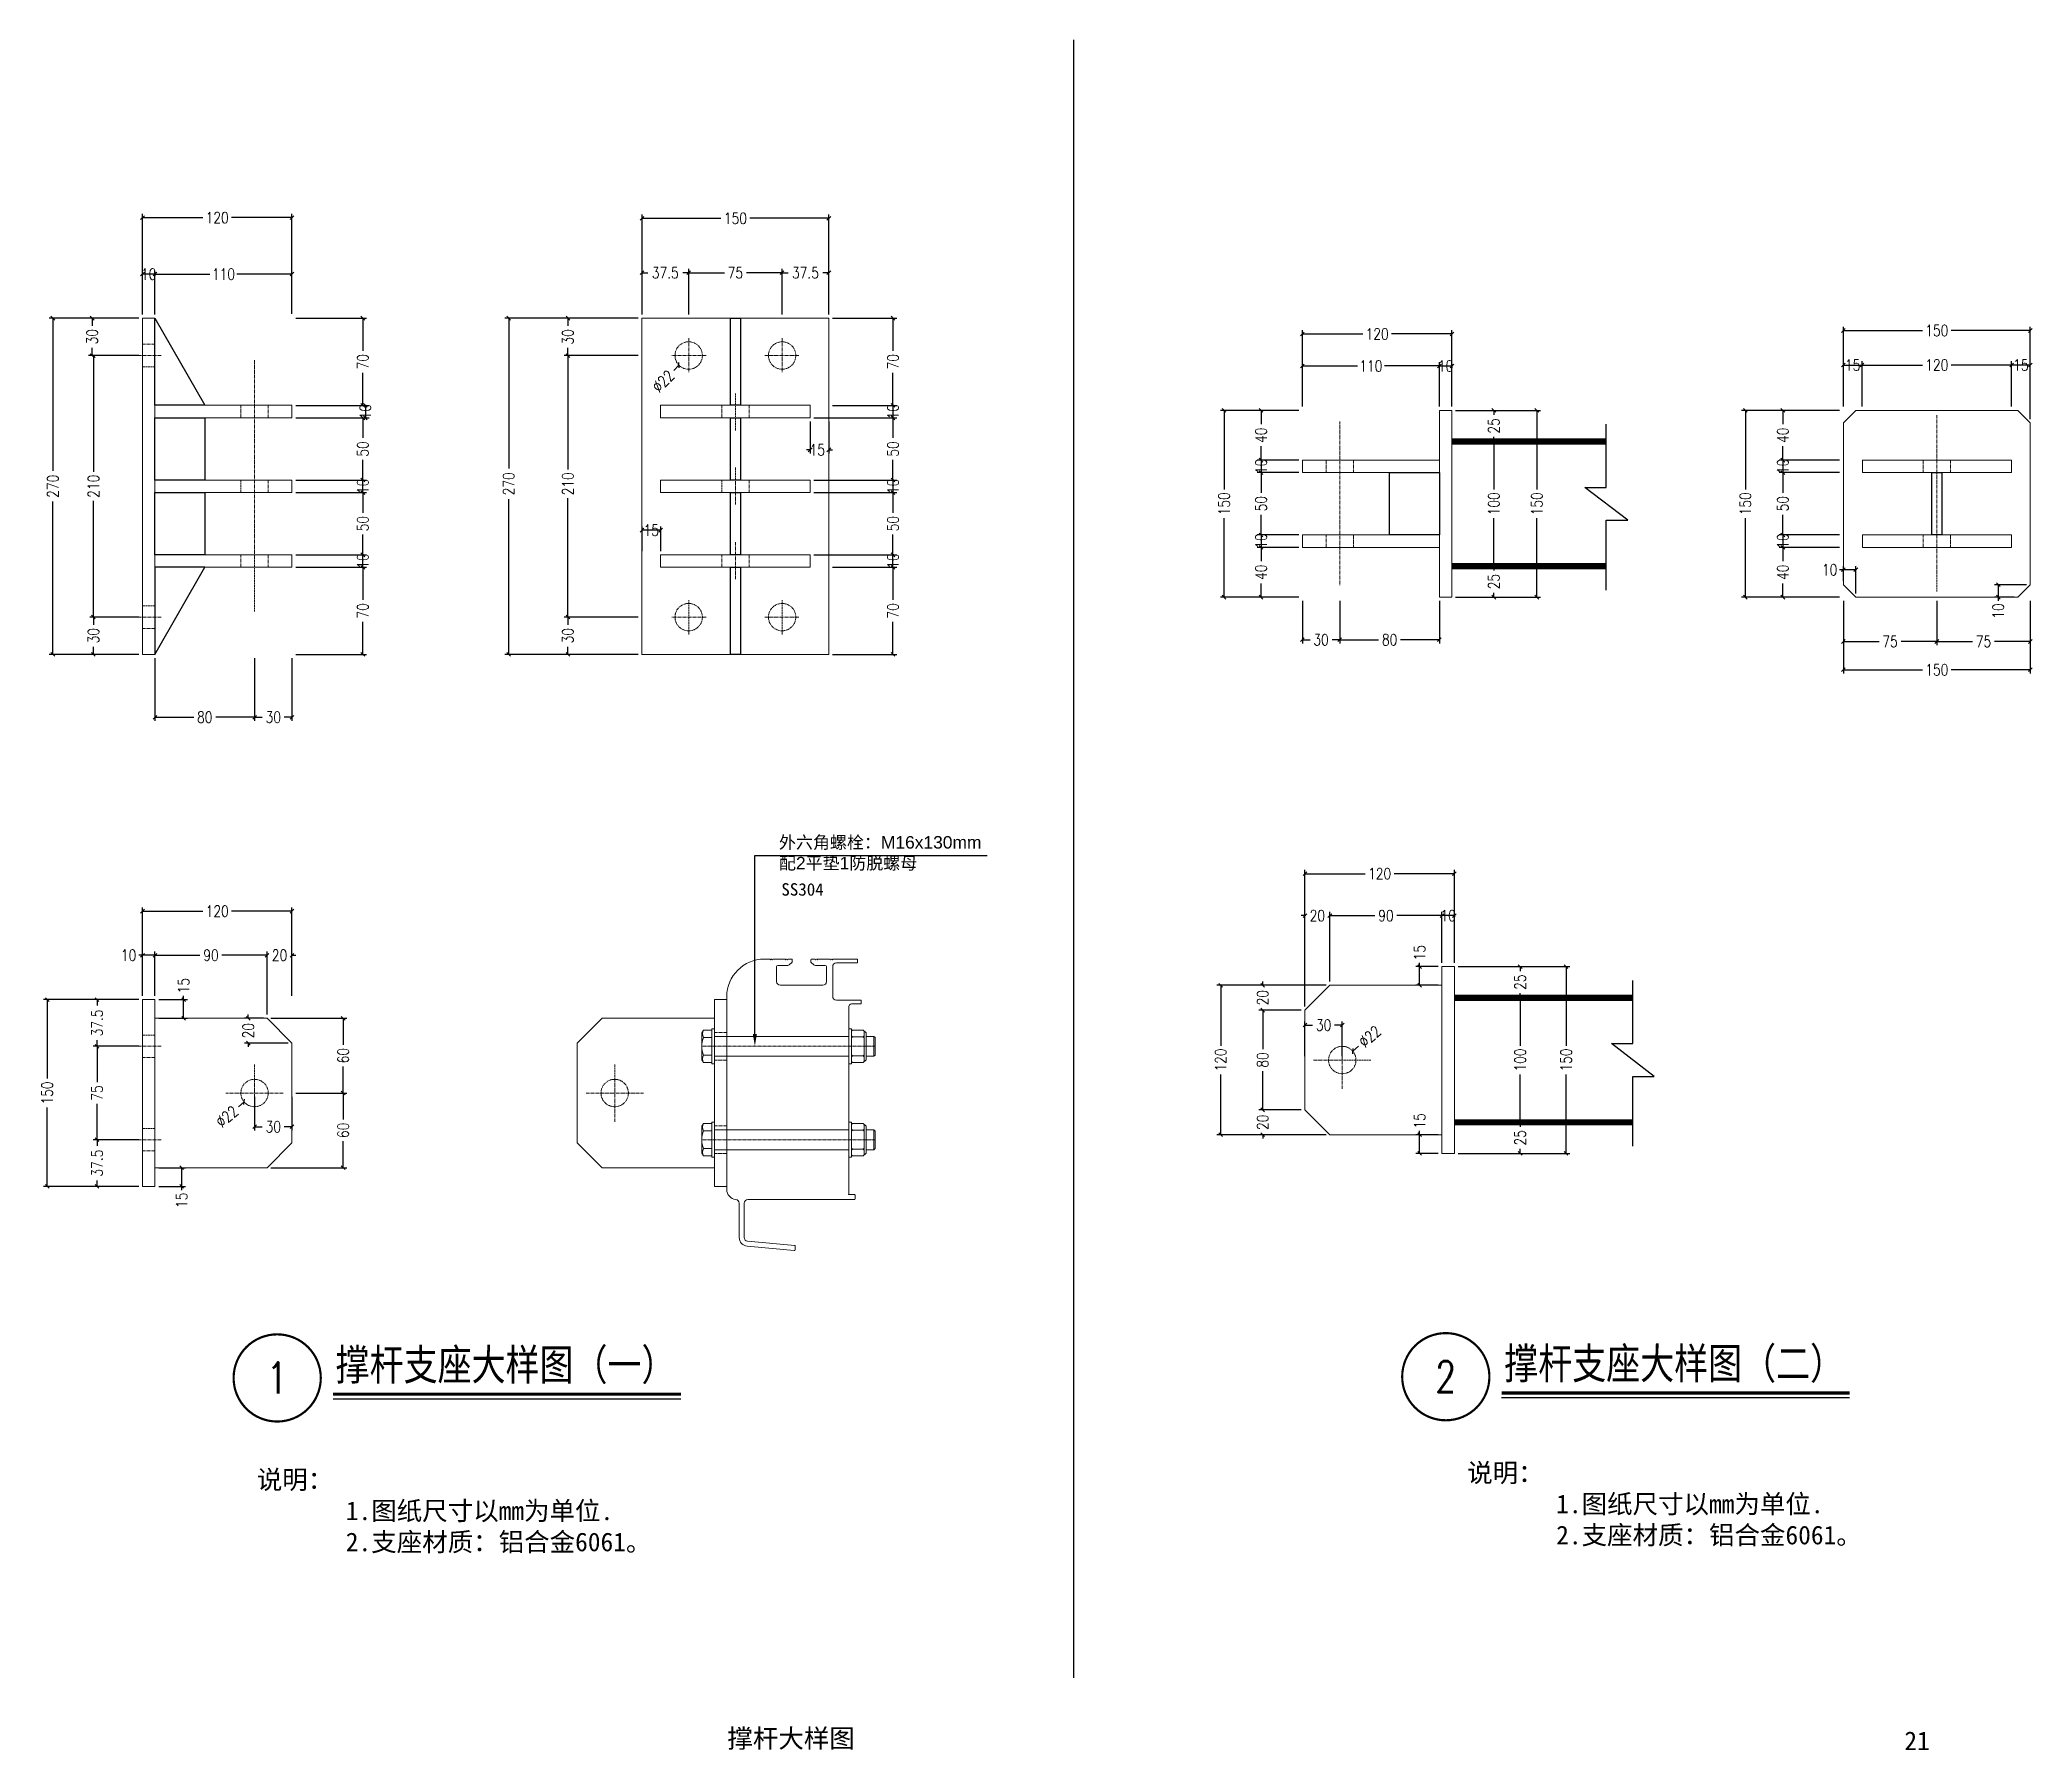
# Model space of a CAD drawing. Header units: millimetres. Extents: x 11827 to 862553, y 15071 to 134256.
# Drawn here: x 854860 to 856459, y 99327 to 100700 of the extents above; entities that cross this region are included whole.
import ezdxf
from ezdxf import colors
from ezdxf.entities.mleader import LeaderData, LeaderLine
from ezdxf.enums import TextEntityAlignment as Align
from ezdxf.math import Vec2, Vec3

# ---------------------------------------------------------------- set-up
doc = ezdxf.new("R2010")
doc.units = ezdxf.units.MM
doc.set_wipeout_variables(frame=1)
doc.linetypes.add('CENTER', pattern=[2, 1.25, -0.25, 0.25, -0.25])
doc.layers.add('00打印图框', color=255, linetype='Continuous')
for name, color, linetype, lineweight in [('PO', 252, 'Continuous', 18), ('主梁', 51, 'Continuous', 9), ('图框', 7, 'Continuous', 13), ('型材', 7, 'Continuous', 15), ('文本', 3, 'Continuous', 13), ('结构', 52, 'Continuous', 18), ('铝斜撑', 241, 'Continuous', 9)]:
    doc.layers.add(name, color=color, linetype=linetype, lineweight=lineweight)
doc.styles.add('Arial', font='')
doc.styles.add('HZTXT', font='txtw.shx', dxfattribs={"width": 0.8, "bigfont": 'hztxtw.shx'})
doc.styles.get("Standard").update_dxf_attribs({"font": 'arial.ttf'})
doc.styles.add('STANDARD0', font='')
doc.styles.add('宋体', font='')
doc.styles.add('工程字体', font='', dxfattribs={"width": 0.8})
doc.styles.get('Arial').set_extended_font_data('STXihei')
doc.styles.get('STANDARD0').set_extended_font_data('STXihei')
doc.styles.get('宋体').set_extended_font_data('SimSun')
doc.styles.get('工程字体').set_extended_font_data('SimSun')
doc.dimstyles.new('DIM-3', dxfattribs={"dimscale": 3, "dimtxt": 3, "dimasz": 1, "dimexe": 1, "dimexo": 1, "dimgap": 1, "dimtad": 0, "dimdec": 1, "dimrnd": 0.0005, "dimzin": 9, "dimdsep": 46, "dimtxsty": 'HZTXT', "dimblk": 'OBLIQUE', "dimcen": 0, "dimclrd": 9, "dimclre": 9, "dimclrt": 2, "dimazin": 2, "dimtfac": 1, "dimtdec": 1, "dimtofl": 0, "dimtmove": 0, "dimatfit": 3, "dimldrblk": 'OBLIQUE', "dimfxl": 1, "dimarcsym": 2})

msp = doc.modelspace()

# ---------------------------------------------------------------- texts
at = {"char_height": 10, "width": 371.4426, "attachment_point": 1}
for s, insert in [('{\\fSimSun|b0|i0|c134|p2;外六角螺栓：}M16x130mm{\\fSimSun|b0|i0|c134|p2;\\P配}2{\\fSimSun|b0|i0|c134|p2;平垫}1{\\fSimSun|b0|i0|c134|p2;防脱螺母}', (855453.35, 100060.56)), ('{\\fSimSun|b0|i0|c134|p2;SS304}', (855455.27, 100022.75))]:
    msp.add_mtext(s, dxfattribs=dict(at, insert=insert))
at = {"layer": '00打印图框', "color": 6, "insert": (855411.96, 99343.65), "char_height": 15, "width": 138.5719, "attachment_point": 1, "style": 'Arial'}
msp.add_mtext('{\\fSimSun|b0|i0|c134|p2;撑杆大样图}', dxfattribs=at)
at = {"layer": '图框', "char_height": 15, "attachment_point": 1, "style": 'STANDARD0'}
for insert in [(855034.17, 99551.38), (856005.88, 99556.9)]:
    msp.add_mtext_dynamic_manual_height_columns('说明：\\P       1.图纸尺寸以mm为单位.\\P       2.支座材质：铝合金6061。', width=414.868, gutter_width=3.41, heights=[0], dxfattribs=dict(at, insert=insert))
at = {"layer": '文本', "style": '宋体'}
msp.add_text('21', height=15, dxfattribs=at).set_placement((856356.83, 99334.18), align=Align.MIDDLE_LEFT)

# ---------------------------------------------------------------- blocks, each defined once
blk = doc.blocks.new('_Oblique')
at = {"color": 0, "linetype": 'ByBlock', "lineweight": -2}
blk.add_line((-0.5, -0.5), (0.5, 0.5), dxfattribs=at)
blk = doc.blocks.new('*D994')
at = {"color": 9, "lineweight": -2, "transparency": 16777216}
for p, q in [((854942.4, 100479.4), (854942.4, 100514.8)), ((854952.4, 100511.8), (854942.4, 100511.8)), ((854952.4, 100479.4), (854952.4, 100514.8))]:
    blk.add_line(p, q, dxfattribs=at)
at = {"layer": 'Defpoints', "color": 0, "transparency": 16777216}
for p in [(854942.4, 100511.8), (854942.4, 100476.4), (854952.4, 100476.4)]:
    blk.add_point(p, dxfattribs=at)
at = {"color": 9, "lineweight": -2, "transparency": 16777216, "xscale": 3, "yscale": 3, "zscale": 3, "rotation": 180}
blk.add_blockref('_Oblique', (854942.4, 100511.8), dxfattribs=at)
at = {"color": 9, "lineweight": -2, "transparency": 16777216, "xscale": 3, "yscale": 3, "zscale": 3}
blk.add_blockref('_Oblique', (854952.4, 100511.8), dxfattribs=at)
at = {"color": 2, "transparency": 16777216, "insert": (854947.4, 100511.8), "char_height": 9, "attachment_point": 5, "style": 'HZTXT'}
blk.add_mtext('10', dxfattribs=at)
blk = doc.blocks.new('*D995')
at = {"color": 9, "lineweight": -2, "transparency": 16777216}
for p, q in [((854952.4, 100479.4), (854952.4, 100514.8)), ((854952.4, 100511.8), (854996.5, 100511.8)), ((855062.4, 100511.8), (855018.2, 100511.8)), ((855062.4, 100479.8), (855062.4, 100514.8))]:
    blk.add_line(p, q, dxfattribs=at)
at = {"layer": 'Defpoints', "color": 0, "transparency": 16777216}
for p in [(855062.4, 100511.8), (854952.4, 100476.4), (855062.4, 100476.8)]:
    blk.add_point(p, dxfattribs=at)
at = {"color": 9, "lineweight": -2, "transparency": 16777216, "xscale": 3, "yscale": 3, "zscale": 3, "rotation": 180}
blk.add_blockref('_Oblique', (854952.4, 100511.8), dxfattribs=at)
at = {"color": 9, "lineweight": -2, "transparency": 16777216, "xscale": 3, "yscale": 3, "zscale": 3}
blk.add_blockref('_Oblique', (855062.4, 100511.8), dxfattribs=at)
at = {"color": 2, "transparency": 16777216, "insert": (855007.4, 100511.8), "char_height": 9, "attachment_point": 5, "style": 'HZTXT'}
blk.add_mtext('110', dxfattribs=at)
blk = doc.blocks.new('*D996')
at = {"color": 9, "lineweight": -2, "transparency": 16777216}
for p, q in [((854939.4, 100476.4), (854867.4, 100476.4)), ((854870.4, 100476.4), (854870.4, 100353.7)), ((854870.4, 100206.4), (854870.4, 100329.2)), ((854939.4, 100206.4), (854867.4, 100206.4))]:
    blk.add_line(p, q, dxfattribs=at)
at = {"layer": 'Defpoints', "color": 0, "transparency": 16777216}
for p in [(854942.4, 100476.4), (854870.4, 100206.4), (854942.4, 100206.4)]:
    blk.add_point(p, dxfattribs=at)
at = {"color": 9, "lineweight": -2, "transparency": 16777216, "xscale": 3, "yscale": 3, "zscale": 3}
for p, rotation in [((854870.4, 100476.4), 90), ((854870.4, 100206.4), 270)]:
    blk.add_blockref('_Oblique', p, dxfattribs=dict(at, rotation=rotation))
at = {"color": 2, "transparency": 16777216, "insert": (854870.4, 100341.4), "char_height": 9, "attachment_point": 5, "rotation": 90, "style": 'HZTXT'}
blk.add_mtext('270', dxfattribs=at)
blk = doc.blocks.new('*D997')
at = {"color": 9, "lineweight": -2, "transparency": 16777216}
for p, q in [((854939.4, 100476.4), (854899, 100476.4)), ((854902, 100476.4), (854902, 100470.3)), ((854902, 100446.4), (854902, 100452.6)), ((854938.4, 100446.4), (854899, 100446.4))]:
    blk.add_line(p, q, dxfattribs=at)
at = {"layer": 'Defpoints', "color": 0, "transparency": 16777216}
for p in [(854902, 100476.4), (854942.4, 100476.4), (854941.4, 100446.4)]:
    blk.add_point(p, dxfattribs=at)
at = {"color": 9, "lineweight": -2, "transparency": 16777216, "xscale": 3, "yscale": 3, "zscale": 3}
for p, rotation in [((854902, 100476.4), 90), ((854902, 100446.4), 270)]:
    blk.add_blockref('_Oblique', p, dxfattribs=dict(at, rotation=rotation))
at = {"color": 2, "transparency": 16777216, "insert": (854902, 100461.5), "char_height": 9, "attachment_point": 5, "rotation": 90, "style": 'HZTXT'}
blk.add_mtext('30', dxfattribs=at)
blk = doc.blocks.new('*D998')
at = {"color": 9, "lineweight": -2, "transparency": 16777216}
for p, q in [((854939.4, 100446.4), (854900, 100446.4)), ((854903, 100446.4), (854903, 100353)), ((854903, 100236.4), (854903, 100329.8)), ((854939.4, 100236.4), (854900, 100236.4))]:
    blk.add_line(p, q, dxfattribs=at)
at = {"layer": 'Defpoints', "color": 0, "transparency": 16777216}
for p in [(854942.4, 100446.4), (854903, 100236.4), (854942.4, 100236.4)]:
    blk.add_point(p, dxfattribs=at)
at = {"color": 9, "lineweight": -2, "transparency": 16777216, "xscale": 3, "yscale": 3, "zscale": 3}
for p, rotation in [((854903, 100446.4), 90), ((854903, 100236.4), 270)]:
    blk.add_blockref('_Oblique', p, dxfattribs=dict(at, rotation=rotation))
at = {"color": 2, "transparency": 16777216, "insert": (854903, 100341.4), "char_height": 9, "attachment_point": 5, "rotation": 90, "style": 'HZTXT'}
blk.add_mtext('210', dxfattribs=at)
blk = doc.blocks.new('*D999')
at = {"color": 9, "lineweight": -2, "transparency": 16777216}
for p, q in [((854939.4, 100236.4), (854900, 100236.4)), ((854903, 100236.4), (854903, 100230.2)), ((854903, 100206.4), (854903, 100212.6)), ((854939.4, 100206.4), (854900, 100206.4))]:
    blk.add_line(p, q, dxfattribs=at)
at = {"layer": 'Defpoints', "color": 0, "transparency": 16777216}
for p in [(854942.4, 100236.4), (854903, 100206.4), (854942.4, 100206.4)]:
    blk.add_point(p, dxfattribs=at)
at = {"color": 9, "lineweight": -2, "transparency": 16777216, "xscale": 3, "yscale": 3, "zscale": 3}
for p, rotation in [((854903, 100236.4), 90), ((854903, 100206.4), 270)]:
    blk.add_blockref('_Oblique', p, dxfattribs=dict(at, rotation=rotation))
at = {"color": 2, "transparency": 16777216, "insert": (854903, 100221.4), "char_height": 9, "attachment_point": 5, "rotation": 90, "style": 'HZTXT'}
blk.add_mtext('30', dxfattribs=at)
blk = doc.blocks.new('*D944')
at = {"color": 9, "lineweight": -2, "transparency": 16777216}
for p, q in [((855065.4, 100276.4), (855122.3, 100276.4)), ((855119.3, 100276.4), (855119.3, 100250.2)), ((855119.3, 100206.4), (855119.3, 100232.6)), ((855065.4, 100206.4), (855122.3, 100206.4))]:
    blk.add_line(p, q, dxfattribs=at)
at = {"layer": 'Defpoints', "color": 0, "transparency": 16777216}
for p in [(855062.4, 100276.4), (855062.4, 100206.4), (855119.3, 100206.4)]:
    blk.add_point(p, dxfattribs=at)
at = {"color": 9, "lineweight": -2, "transparency": 16777216, "xscale": 3, "yscale": 3, "zscale": 3}
for p, rotation in [((855119.3, 100276.4), 90), ((855119.3, 100206.4), 270)]:
    blk.add_blockref('_Oblique', p, dxfattribs=dict(at, rotation=rotation))
at = {"color": 2, "transparency": 16777216, "insert": (855119.3, 100241.4), "char_height": 9, "attachment_point": 5, "rotation": 90, "style": 'HZTXT'}
blk.add_mtext('70', dxfattribs=at)
blk = doc.blocks.new('*D945')
at = {"color": 9, "lineweight": -2, "transparency": 16777216}
for p, q in [((855065.4, 100286.4), (855122.3, 100286.4)), ((855065.4, 100276.4), (855122.3, 100276.4)), ((855119.3, 100276.4), (855119.3, 100286.4))]:
    blk.add_line(p, q, dxfattribs=at)
at = {"layer": 'Defpoints', "color": 0, "transparency": 16777216}
for p in [(855062.4, 100286.4), (855062.4, 100276.4), (855119.3, 100286.4)]:
    blk.add_point(p, dxfattribs=at)
at = {"color": 9, "lineweight": -2, "transparency": 16777216, "xscale": 3, "yscale": 3, "zscale": 3}
for p, rotation in [((855119.3, 100286.4), 90), ((855119.3, 100276.4), 270)]:
    blk.add_blockref('_Oblique', p, dxfattribs=dict(at, rotation=rotation))
at = {"color": 2, "transparency": 16777216, "insert": (855119.3, 100281.4), "char_height": 9, "attachment_point": 5, "rotation": 90, "style": 'HZTXT'}
blk.add_mtext('10', dxfattribs=at)
blk = doc.blocks.new('*D946')
at = {"color": 9, "lineweight": -2, "transparency": 16777216}
for p, q in [((855340.4, 100476.4), (855233.4, 100476.4)), ((855236.4, 100476.4), (855236.4, 100355.7)), ((855236.4, 100206.4), (855236.4, 100331.2)), ((855340.4, 100206.4), (855233.4, 100206.4))]:
    blk.add_line(p, q, dxfattribs=at)
at = {"layer": 'Defpoints', "color": 0, "transparency": 16777216}
for p in [(855343.4, 100476.4), (855236.4, 100206.4), (855343.4, 100206.4)]:
    blk.add_point(p, dxfattribs=at)
at = {"color": 9, "lineweight": -2, "transparency": 16777216, "xscale": 3, "yscale": 3, "zscale": 3}
for p, rotation in [((855236.4, 100476.4), 90), ((855236.4, 100206.4), 270)]:
    blk.add_blockref('_Oblique', p, dxfattribs=dict(at, rotation=rotation))
at = {"color": 2, "transparency": 16777216, "insert": (855236.4, 100343.4), "char_height": 9, "attachment_point": 5, "rotation": 90, "style": 'HZTXT'}
blk.add_mtext('270', dxfattribs=at)
blk = doc.blocks.new('*D947')
at = {"color": 9, "lineweight": -2, "transparency": 16777216}
for p, q in [((855340.4, 100476.4), (855280.9, 100476.4)), ((855283.9, 100476.4), (855283.9, 100470.3)), ((855283.9, 100446.4), (855283.9, 100452.6)), ((855340.4, 100446.4), (855280.9, 100446.4))]:
    blk.add_line(p, q, dxfattribs=at)
at = {"layer": 'Defpoints', "color": 0, "transparency": 16777216}
for p in [(855283.9, 100476.4), (855343.4, 100476.4), (855343.4, 100446.4)]:
    blk.add_point(p, dxfattribs=at)
at = {"color": 9, "lineweight": -2, "transparency": 16777216, "xscale": 3, "yscale": 3, "zscale": 3}
for p, rotation in [((855283.9, 100476.4), 90), ((855283.9, 100446.4), 270)]:
    blk.add_blockref('_Oblique', p, dxfattribs=dict(at, rotation=rotation))
at = {"color": 2, "transparency": 16777216, "insert": (855283.9, 100461.4), "char_height": 9, "attachment_point": 5, "rotation": 90, "style": 'HZTXT'}
blk.add_mtext('30', dxfattribs=at)
blk = doc.blocks.new('*D948')
at = {"color": 9, "lineweight": -2, "transparency": 16777216}
for p, q in [((855340.4, 100446.4), (855280.9, 100446.4)), ((855283.9, 100446.4), (855283.9, 100355)), ((855283.9, 100236.4), (855283.9, 100331.8)), ((855340.4, 100236.4), (855280.9, 100236.4))]:
    blk.add_line(p, q, dxfattribs=at)
at = {"layer": 'Defpoints', "color": 0, "transparency": 16777216}
for p in [(855343.4, 100446.4), (855283.9, 100236.4), (855343.4, 100236.4)]:
    blk.add_point(p, dxfattribs=at)
at = {"color": 9, "lineweight": -2, "transparency": 16777216, "xscale": 3, "yscale": 3, "zscale": 3}
for p, rotation in [((855283.9, 100446.4), 90), ((855283.9, 100236.4), 270)]:
    blk.add_blockref('_Oblique', p, dxfattribs=dict(at, rotation=rotation))
at = {"color": 2, "transparency": 16777216, "insert": (855283.9, 100343.4), "char_height": 9, "attachment_point": 5, "rotation": 90, "style": 'HZTXT'}
blk.add_mtext('210', dxfattribs=at)
blk = doc.blocks.new('*D949')
at = {"color": 9, "lineweight": -2, "transparency": 16777216}
for p, q in [((855340.4, 100236.4), (855280.9, 100236.4)), ((855283.9, 100236.4), (855283.9, 100230.2)), ((855283.9, 100206.4), (855283.9, 100212.6)), ((855340.4, 100206.4), (855280.9, 100206.4))]:
    blk.add_line(p, q, dxfattribs=at)
at = {"layer": 'Defpoints', "color": 0, "transparency": 16777216}
for p in [(855343.4, 100236.4), (855283.9, 100206.4), (855343.4, 100206.4)]:
    blk.add_point(p, dxfattribs=at)
at = {"color": 9, "lineweight": -2, "transparency": 16777216, "xscale": 3, "yscale": 3, "zscale": 3}
for p, rotation in [((855283.9, 100236.4), 90), ((855283.9, 100206.4), 270)]:
    blk.add_blockref('_Oblique', p, dxfattribs=dict(at, rotation=rotation))
at = {"color": 2, "transparency": 16777216, "insert": (855283.9, 100221.4), "char_height": 9, "attachment_point": 5, "rotation": 90, "style": 'HZTXT'}
blk.add_mtext('30', dxfattribs=at)
blk = doc.blocks.new('*D1000')
at = {"color": 9, "lineweight": -2, "transparency": 16777216}
for p, q in [((855343.4, 100479.4), (855343.4, 100559.6)), ((855493.4, 100479.4), (855493.4, 100559.6)), ((855343.4, 100556.6), (855406.8, 100556.6)), ((855493.4, 100556.6), (855430, 100556.6))]:
    blk.add_line(p, q, dxfattribs=at)
at = {"layer": 'Defpoints', "color": 0, "transparency": 16777216}
for p in [(855343.4, 100556.6), (855343.4, 100476.4), (855493.4, 100476.4)]:
    blk.add_point(p, dxfattribs=at)
at = {"color": 9, "lineweight": -2, "transparency": 16777216, "xscale": 3, "yscale": 3, "zscale": 3, "rotation": 180}
blk.add_blockref('_Oblique', (855343.4, 100556.6), dxfattribs=at)
at = {"color": 9, "lineweight": -2, "transparency": 16777216, "xscale": 3, "yscale": 3, "zscale": 3}
blk.add_blockref('_Oblique', (855493.4, 100556.6), dxfattribs=at)
at = {"color": 2, "transparency": 16777216, "insert": (855418.4, 100556.6), "char_height": 9, "attachment_point": 5, "style": 'HZTXT'}
blk.add_mtext('150', dxfattribs=at)
blk = doc.blocks.new('*D950')
at = {"color": 9, "lineweight": -2, "transparency": 16777216}
for p, q in [((855455.9, 100479.4), (855455.9, 100515.9)), ((855455.9, 100512.9), (855460.7, 100512.9)), ((855493.4, 100512.9), (855488.6, 100512.9)), ((855493.4, 100479.4), (855493.4, 100515.9))]:
    blk.add_line(p, q, dxfattribs=at)
at = {"layer": 'Defpoints', "color": 0, "transparency": 16777216}
for p in [(855455.9, 100512.9), (855455.9, 100476.4), (855493.4, 100476.4)]:
    blk.add_point(p, dxfattribs=at)
at = {"color": 9, "lineweight": -2, "transparency": 16777216, "xscale": 3, "yscale": 3, "zscale": 3, "rotation": 180}
blk.add_blockref('_Oblique', (855455.9, 100512.9), dxfattribs=at)
at = {"color": 9, "lineweight": -2, "transparency": 16777216, "xscale": 3, "yscale": 3, "zscale": 3}
blk.add_blockref('_Oblique', (855493.4, 100512.9), dxfattribs=at)
at = {"color": 2, "transparency": 16777216, "insert": (855474.6, 100512.9), "char_height": 9, "attachment_point": 5, "style": 'HZTXT'}
blk.add_mtext('37.5', dxfattribs=at)
blk = doc.blocks.new('*D951')
at = {"color": 9, "lineweight": -2, "transparency": 16777216}
for p, q in [((855380.9, 100479.4), (855380.9, 100515.9)), ((855380.9, 100512.9), (855409.6, 100512.9)), ((855455.9, 100512.9), (855427.2, 100512.9)), ((855455.9, 100479.4), (855455.9, 100515.9))]:
    blk.add_line(p, q, dxfattribs=at)
at = {"layer": 'Defpoints', "color": 0, "transparency": 16777216}
for p in [(855380.9, 100512.9), (855380.9, 100476.4), (855455.9, 100476.4)]:
    blk.add_point(p, dxfattribs=at)
at = {"color": 9, "lineweight": -2, "transparency": 16777216, "xscale": 3, "yscale": 3, "zscale": 3, "rotation": 180}
blk.add_blockref('_Oblique', (855380.9, 100512.9), dxfattribs=at)
at = {"color": 9, "lineweight": -2, "transparency": 16777216, "xscale": 3, "yscale": 3, "zscale": 3}
blk.add_blockref('_Oblique', (855455.9, 100512.9), dxfattribs=at)
at = {"color": 2, "transparency": 16777216, "insert": (855418.4, 100512.9), "char_height": 9, "attachment_point": 5, "style": 'HZTXT'}
blk.add_mtext('75', dxfattribs=at)
blk = doc.blocks.new('*D952')
at = {"color": 9, "lineweight": -2, "transparency": 16777216}
for p, q in [((855343.4, 100479.4), (855343.4, 100515.9)), ((855343.4, 100512.9), (855348.2, 100512.9)), ((855380.9, 100512.9), (855376.1, 100512.9)), ((855380.9, 100479.4), (855380.9, 100515.9))]:
    blk.add_line(p, q, dxfattribs=at)
at = {"layer": 'Defpoints', "color": 0, "transparency": 16777216}
for p in [(855380.9, 100512.9), (855343.4, 100476.4), (855380.9, 100476.4)]:
    blk.add_point(p, dxfattribs=at)
at = {"color": 9, "lineweight": -2, "transparency": 16777216, "xscale": 3, "yscale": 3, "zscale": 3, "rotation": 180}
blk.add_blockref('_Oblique', (855343.4, 100512.9), dxfattribs=at)
at = {"color": 9, "lineweight": -2, "transparency": 16777216, "xscale": 3, "yscale": 3, "zscale": 3}
blk.add_blockref('_Oblique', (855380.9, 100512.9), dxfattribs=at)
at = {"color": 2, "transparency": 16777216, "insert": (855362.1, 100512.9), "char_height": 9, "attachment_point": 5, "style": 'HZTXT'}
blk.add_mtext('37.5', dxfattribs=at)
blk = doc.blocks.new('*D953')
at = {"color": 9, "lineweight": -2, "transparency": 16777216}
for p, q in [((855496.4, 100276.4), (855547.9, 100276.4)), ((855544.9, 100276.4), (855544.9, 100250.2)), ((855544.9, 100206.4), (855544.9, 100232.6)), ((855496.4, 100206.4), (855547.9, 100206.4))]:
    blk.add_line(p, q, dxfattribs=at)
at = {"layer": 'Defpoints', "color": 0, "transparency": 16777216}
for p in [(855493.4, 100276.4), (855493.4, 100206.4), (855544.9, 100206.4)]:
    blk.add_point(p, dxfattribs=at)
at = {"color": 9, "lineweight": -2, "transparency": 16777216, "xscale": 3, "yscale": 3, "zscale": 3}
for p, rotation in [((855544.9, 100276.4), 90), ((855544.9, 100206.4), 270)]:
    blk.add_blockref('_Oblique', p, dxfattribs=dict(at, rotation=rotation))
at = {"color": 2, "transparency": 16777216, "insert": (855544.9, 100241.4), "char_height": 9, "attachment_point": 5, "rotation": 90, "style": 'HZTXT'}
blk.add_mtext('70', dxfattribs=at)
blk = doc.blocks.new('*D954')
at = {"color": 9, "lineweight": -2, "transparency": 16777216}
for p, q in [((855496.4, 100286.4), (855547.9, 100286.4)), ((855496.4, 100276.4), (855547.9, 100276.4)), ((855544.9, 100276.4), (855544.9, 100286.4))]:
    blk.add_line(p, q, dxfattribs=at)
at = {"layer": 'Defpoints', "color": 0, "transparency": 16777216}
for p in [(855493.4, 100286.4), (855493.4, 100276.4), (855544.9, 100286.4)]:
    blk.add_point(p, dxfattribs=at)
at = {"color": 9, "lineweight": -2, "transparency": 16777216, "xscale": 3, "yscale": 3, "zscale": 3}
for p, rotation in [((855544.9, 100286.4), 90), ((855544.9, 100276.4), 270)]:
    blk.add_blockref('_Oblique', p, dxfattribs=dict(at, rotation=rotation))
at = {"color": 2, "transparency": 16777216, "insert": (855544.9, 100281.4), "char_height": 9, "attachment_point": 5, "rotation": 90, "style": 'HZTXT'}
blk.add_mtext('10', dxfattribs=at)
blk = doc.blocks.new('*D955')
at = {"color": 9, "lineweight": -2, "transparency": 16777216}
for p, q in [((854939.4, 99929.3), (854862.9, 99929.3)), ((854865.9, 99929.3), (854865.9, 99865.9)), ((854865.9, 99779.3), (854865.9, 99842.7)), ((854939.4, 99779.3), (854862.9, 99779.3))]:
    blk.add_line(p, q, dxfattribs=at)
at = {"layer": 'Defpoints', "color": 0, "transparency": 16777216}
for p in [(854942.4, 99929.3), (854865.9, 99779.3), (854942.4, 99779.3)]:
    blk.add_point(p, dxfattribs=at)
at = {"color": 9, "lineweight": -2, "transparency": 16777216, "xscale": 3, "yscale": 3, "zscale": 3}
for p, rotation in [((854865.9, 99929.3), 90), ((854865.9, 99779.3), 270)]:
    blk.add_blockref('_Oblique', p, dxfattribs=dict(at, rotation=rotation))
at = {"color": 2, "transparency": 16777216, "insert": (854865.9, 99854.3), "char_height": 9, "attachment_point": 5, "rotation": 90, "style": 'HZTXT'}
blk.add_mtext('150', dxfattribs=at)
blk = doc.blocks.new('*D956')
at = {"color": 9, "lineweight": -2, "transparency": 16777216}
for p, q in [((854939.4, 99929.3), (854902.9, 99929.3)), ((854905.9, 99929.3), (854905.9, 99924.5)), ((854939.4, 99891.8), (854902.9, 99891.8)), ((854905.9, 99891.8), (854905.9, 99896.6))]:
    blk.add_line(p, q, dxfattribs=at)
at = {"layer": 'Defpoints', "color": 0, "transparency": 16777216}
for p in [(854942.4, 99929.3), (854905.9, 99891.8), (854942.4, 99891.8)]:
    blk.add_point(p, dxfattribs=at)
at = {"color": 9, "lineweight": -2, "transparency": 16777216, "xscale": 3, "yscale": 3, "zscale": 3}
for p, rotation in [((854905.9, 99929.3), 90), ((854905.9, 99891.8), 270)]:
    blk.add_blockref('_Oblique', p, dxfattribs=dict(at, rotation=rotation))
at = {"color": 2, "transparency": 16777216, "insert": (854905.9, 99910.5), "char_height": 9, "attachment_point": 5, "rotation": 90, "style": 'HZTXT'}
blk.add_mtext('37.5', dxfattribs=at)
blk = doc.blocks.new('*D957')
at = {"color": 9, "lineweight": -2, "transparency": 16777216}
for p, q in [((854939.4, 99891.8), (854902.9, 99891.8)), ((854905.9, 99891.8), (854905.9, 99863.1)), ((854905.9, 99816.8), (854905.9, 99845.5)), ((854939.4, 99816.8), (854902.9, 99816.8))]:
    blk.add_line(p, q, dxfattribs=at)
at = {"layer": 'Defpoints', "color": 0, "transparency": 16777216}
for p in [(854942.4, 99891.8), (854905.9, 99816.8), (854942.4, 99816.8)]:
    blk.add_point(p, dxfattribs=at)
at = {"color": 9, "lineweight": -2, "transparency": 16777216, "xscale": 3, "yscale": 3, "zscale": 3}
for p, rotation in [((854905.9, 99891.8), 90), ((854905.9, 99816.8), 270)]:
    blk.add_blockref('_Oblique', p, dxfattribs=dict(at, rotation=rotation))
at = {"color": 2, "transparency": 16777216, "insert": (854905.9, 99854.3), "char_height": 9, "attachment_point": 5, "rotation": 90, "style": 'HZTXT'}
blk.add_mtext('75', dxfattribs=at)
blk = doc.blocks.new('*D958')
at = {"color": 9, "lineweight": -2, "transparency": 16777216}
for p, q in [((854939.4, 99816.8), (854902.9, 99816.8)), ((854905.9, 99816.8), (854905.9, 99812)), ((854939.4, 99779.3), (854902.9, 99779.3)), ((854905.9, 99779.3), (854905.9, 99784.1))]:
    blk.add_line(p, q, dxfattribs=at)
at = {"layer": 'Defpoints', "color": 0, "transparency": 16777216}
for p in [(854905.9, 99816.8), (854942.4, 99816.8), (854942.4, 99779.3)]:
    blk.add_point(p, dxfattribs=at)
at = {"color": 9, "lineweight": -2, "transparency": 16777216, "xscale": 3, "yscale": 3, "zscale": 3}
for p, rotation in [((854905.9, 99816.8), 90), ((854905.9, 99779.3), 270)]:
    blk.add_blockref('_Oblique', p, dxfattribs=dict(at, rotation=rotation))
at = {"color": 2, "transparency": 16777216, "insert": (854905.9, 99798), "char_height": 9, "attachment_point": 5, "rotation": 90, "style": 'HZTXT'}
blk.add_mtext('37.5', dxfattribs=at)
blk = doc.blocks.new('*D959')
at = {"color": 9, "lineweight": -2, "transparency": 16777216}
for p, q in [((855032.4, 100203.4), (855032.4, 100153)), ((855062.4, 100203.4), (855062.4, 100153)), ((855032.4, 100156), (855038.5, 100156)), ((855062.4, 100156), (855056.2, 100156))]:
    blk.add_line(p, q, dxfattribs=at)
at = {"layer": 'Defpoints', "color": 0, "transparency": 16777216}
for p in [(855032.4, 100206.4), (855062.4, 100206.4), (855062.4, 100156)]:
    blk.add_point(p, dxfattribs=at)
at = {"color": 9, "lineweight": -2, "transparency": 16777216, "xscale": 3, "yscale": 3, "zscale": 3, "rotation": 180}
blk.add_blockref('_Oblique', (855032.4, 100156), dxfattribs=at)
at = {"color": 9, "lineweight": -2, "transparency": 16777216, "xscale": 3, "yscale": 3, "zscale": 3}
blk.add_blockref('_Oblique', (855062.4, 100156), dxfattribs=at)
at = {"color": 2, "transparency": 16777216, "insert": (855047.4, 100156), "char_height": 9, "attachment_point": 5, "style": 'HZTXT'}
blk.add_mtext('30', dxfattribs=at)
blk = doc.blocks.new('*D960')
at = {"color": 9, "lineweight": -2, "transparency": 16777216}
for p, q in [((854952.4, 100203.4), (854952.4, 100153)), ((855032.4, 100203.4), (855032.4, 100153)), ((854952.4, 100156), (854983.5, 100156)), ((855032.4, 100156), (855001.2, 100156))]:
    blk.add_line(p, q, dxfattribs=at)
at = {"layer": 'Defpoints', "color": 0, "transparency": 16777216}
for p in [(854952.4, 100206.4), (855032.4, 100206.4), (854952.4, 100156)]:
    blk.add_point(p, dxfattribs=at)
at = {"color": 9, "lineweight": -2, "transparency": 16777216, "xscale": 3, "yscale": 3, "zscale": 3, "rotation": 180}
blk.add_blockref('_Oblique', (854952.4, 100156), dxfattribs=at)
at = {"color": 9, "lineweight": -2, "transparency": 16777216, "xscale": 3, "yscale": 3, "zscale": 3}
blk.add_blockref('_Oblique', (855032.4, 100156), dxfattribs=at)
at = {"color": 2, "transparency": 16777216, "insert": (854992.4, 100156), "char_height": 9, "attachment_point": 5, "style": 'HZTXT'}
blk.add_mtext('80', dxfattribs=at)
blk = doc.blocks.new('*D961')
at = {"color": 9, "lineweight": -2, "transparency": 16777216}
for p, q in [((855032.4, 99851.3), (855032.4, 99824.2)), ((855062.4, 99851.3), (855062.4, 99824.2)), ((855032.4, 99827.2), (855038.5, 99827.2)), ((855062.4, 99827.2), (855056.2, 99827.2))]:
    blk.add_line(p, q, dxfattribs=at)
at = {"layer": 'Defpoints', "color": 0, "transparency": 16777216}
for p in [(855032.4, 99854.3), (855062.4, 99854.3), (855062.4, 99827.2)]:
    blk.add_point(p, dxfattribs=at)
at = {"color": 9, "lineweight": -2, "transparency": 16777216, "xscale": 3, "yscale": 3, "zscale": 3, "rotation": 180}
blk.add_blockref('_Oblique', (855032.4, 99827.2), dxfattribs=at)
at = {"color": 9, "lineweight": -2, "transparency": 16777216, "xscale": 3, "yscale": 3, "zscale": 3}
blk.add_blockref('_Oblique', (855062.4, 99827.2), dxfattribs=at)
at = {"color": 2, "transparency": 16777216, "insert": (855047.4, 99827.2), "char_height": 9, "attachment_point": 5, "style": 'HZTXT'}
blk.add_mtext('30', dxfattribs=at)
blk = doc.blocks.new('*D962')
at = {"color": 9, "lineweight": -2, "transparency": 16777216}
for p, q in [((854952.4, 99932.3), (854952.4, 99967.9)), ((855042.4, 99917.3), (855042.4, 99967.9)), ((854952.4, 99964.9), (854988.5, 99964.9)), ((855042.4, 99964.9), (855006.2, 99964.9))]:
    blk.add_line(p, q, dxfattribs=at)
at = {"layer": 'Defpoints', "color": 0, "transparency": 16777216}
for p in [(855042.4, 99964.9), (854952.4, 99929.3), (855042.4, 99914.3)]:
    blk.add_point(p, dxfattribs=at)
at = {"color": 9, "lineweight": -2, "transparency": 16777216, "xscale": 3, "yscale": 3, "zscale": 3, "rotation": 180}
blk.add_blockref('_Oblique', (854952.4, 99964.9), dxfattribs=at)
at = {"color": 9, "lineweight": -2, "transparency": 16777216, "xscale": 3, "yscale": 3, "zscale": 3}
blk.add_blockref('_Oblique', (855042.4, 99964.9), dxfattribs=at)
at = {"color": 2, "transparency": 16777216, "insert": (854997.4, 99964.9), "char_height": 9, "attachment_point": 5, "style": 'HZTXT'}
blk.add_mtext('90', dxfattribs=at)
blk = doc.blocks.new('*D963')
at = {"color": 9, "lineweight": -2, "transparency": 16777216}
for p, q in [((855045.4, 99914.3), (855106.5, 99914.3)), ((855103.5, 99914.3), (855103.5, 99893.1)), ((855103.5, 99854.3), (855103.5, 99875.5)), ((855065.4, 99854.3), (855106.5, 99854.3))]:
    blk.add_line(p, q, dxfattribs=at)
at = {"layer": 'Defpoints', "color": 0, "transparency": 16777216}
for p in [(855042.4, 99914.3), (855103.5, 99914.3), (855062.4, 99854.3)]:
    blk.add_point(p, dxfattribs=at)
at = {"color": 9, "lineweight": -2, "transparency": 16777216, "xscale": 3, "yscale": 3, "zscale": 3}
for p, rotation in [((855103.5, 99914.3), 90), ((855103.5, 99854.3), 270)]:
    blk.add_blockref('_Oblique', p, dxfattribs=dict(at, rotation=rotation))
at = {"color": 2, "transparency": 16777216, "insert": (855103.5, 99884.3), "char_height": 9, "attachment_point": 5, "rotation": 90, "style": 'HZTXT'}
blk.add_mtext('60', dxfattribs=at)
blk = doc.blocks.new('*D964')
at = {"color": 9, "lineweight": -2, "transparency": 16777216}
for p, q in [((855065.4, 99854.3), (855106.5, 99854.3)), ((855103.5, 99854.3), (855103.5, 99833.1)), ((855103.5, 99794.3), (855103.5, 99815.5)), ((855045.4, 99794.3), (855106.5, 99794.3))]:
    blk.add_line(p, q, dxfattribs=at)
at = {"layer": 'Defpoints', "color": 0, "transparency": 16777216}
for p in [(855062.4, 99854.3), (855042.4, 99794.3), (855103.5, 99794.3)]:
    blk.add_point(p, dxfattribs=at)
at = {"color": 9, "lineweight": -2, "transparency": 16777216, "xscale": 3, "yscale": 3, "zscale": 3}
for p, rotation in [((855103.5, 99854.3), 90), ((855103.5, 99794.3), 270)]:
    blk.add_blockref('_Oblique', p, dxfattribs=dict(at, rotation=rotation))
at = {"color": 2, "transparency": 16777216, "insert": (855103.5, 99824.3), "char_height": 9, "attachment_point": 5, "rotation": 90, "style": 'HZTXT'}
blk.add_mtext('60', dxfattribs=at)
blk = doc.blocks.new('*D965')
at = {"color": 9, "lineweight": -2, "transparency": 16777216}
for p, q in [((854942.4, 99932.3), (854942.4, 100003.3)), ((854942.4, 100000.3), (854990.8, 100000.3)), ((855062.4, 100000.3), (855013.9, 100000.3)), ((855062.4, 99932.3), (855062.4, 100003.3))]:
    blk.add_line(p, q, dxfattribs=at)
at = {"layer": 'Defpoints', "color": 0, "transparency": 16777216}
for p in [(855062.4, 100000.3), (854942.4, 99929.3), (855062.4, 99929.3)]:
    blk.add_point(p, dxfattribs=at)
at = {"color": 9, "lineweight": -2, "transparency": 16777216, "xscale": 3, "yscale": 3, "zscale": 3, "rotation": 180}
blk.add_blockref('_Oblique', (854942.4, 100000.3), dxfattribs=at)
at = {"color": 9, "lineweight": -2, "transparency": 16777216, "xscale": 3, "yscale": 3, "zscale": 3}
blk.add_blockref('_Oblique', (855062.4, 100000.3), dxfattribs=at)
at = {"color": 2, "transparency": 16777216, "insert": (855002.4, 100000.3), "char_height": 9, "attachment_point": 5, "style": 'HZTXT'}
blk.add_mtext('120', dxfattribs=at)
blk = doc.blocks.new('*D966')
at = {"color": 9, "lineweight": -2, "transparency": 16777216}
for p, q in [((855870.6, 100402.4), (855837.4, 100402.4)), ((855840.4, 100402.4), (855840.4, 100391.2)), ((855840.4, 100362.4), (855840.4, 100373.5)), ((855870.6, 100362.4), (855837.4, 100362.4))]:
    blk.add_line(p, q, dxfattribs=at)
at = {"layer": 'Defpoints', "color": 0, "transparency": 16777216}
for p in [(855840.4, 100402.4), (855873.6, 100402.4), (855873.6, 100362.4)]:
    blk.add_point(p, dxfattribs=at)
at = {"color": 9, "lineweight": -2, "transparency": 16777216, "xscale": 3, "yscale": 3, "zscale": 3}
for p, rotation in [((855840.4, 100402.4), 90), ((855840.4, 100362.4), 270)]:
    blk.add_blockref('_Oblique', p, dxfattribs=dict(at, rotation=rotation))
at = {"color": 2, "transparency": 16777216, "insert": (855840.4, 100382.4), "char_height": 9, "attachment_point": 5, "rotation": 90, "style": 'HZTXT'}
blk.add_mtext('40', dxfattribs=at)
blk = doc.blocks.new('*D967')
at = {"color": 9, "lineweight": -2, "transparency": 16777216}
for p, q in [((855870.6, 100362.4), (855837.4, 100362.4)), ((855870.6, 100352.4), (855837.4, 100352.4)), ((855840.4, 100362.4), (855840.4, 100352.4))]:
    blk.add_line(p, q, dxfattribs=at)
at = {"layer": 'Defpoints', "color": 0, "transparency": 16777216}
for p in [(855840.4, 100352.4), (855873.6, 100362.4), (855873.6, 100352.4)]:
    blk.add_point(p, dxfattribs=at)
at = {"color": 9, "lineweight": -2, "transparency": 16777216, "xscale": 3, "yscale": 3, "zscale": 3}
for p, rotation in [((855840.4, 100362.4), 90), ((855840.4, 100352.4), 270)]:
    blk.add_blockref('_Oblique', p, dxfattribs=dict(at, rotation=rotation))
at = {"color": 2, "transparency": 16777216, "insert": (855840.4, 100357.4), "char_height": 9, "attachment_point": 5, "rotation": 90, "style": 'HZTXT'}
blk.add_mtext('10', dxfattribs=at)
blk = doc.blocks.new('*D968')
at = {"color": 9, "lineweight": -2, "transparency": 16777216}
for p, q in [((855870.6, 100352.4), (855837.4, 100352.4)), ((855840.4, 100352.4), (855840.4, 100336.2)), ((855840.4, 100302.4), (855840.4, 100318.5)), ((855870.6, 100302.4), (855837.4, 100302.4))]:
    blk.add_line(p, q, dxfattribs=at)
at = {"layer": 'Defpoints', "color": 0, "transparency": 16777216}
for p in [(855873.6, 100352.4), (855840.4, 100302.4), (855873.6, 100302.4)]:
    blk.add_point(p, dxfattribs=at)
at = {"color": 9, "lineweight": -2, "transparency": 16777216, "xscale": 3, "yscale": 3, "zscale": 3}
for p, rotation in [((855840.4, 100352.4), 90), ((855840.4, 100302.4), 270)]:
    blk.add_blockref('_Oblique', p, dxfattribs=dict(at, rotation=rotation))
at = {"color": 2, "transparency": 16777216, "insert": (855840.4, 100327.4), "char_height": 9, "attachment_point": 5, "rotation": 90, "style": 'HZTXT'}
blk.add_mtext('50', dxfattribs=at)
blk = doc.blocks.new('*D969')
at = {"color": 9, "lineweight": -2, "transparency": 16777216}
for p, q in [((855870.6, 100302.4), (855837.4, 100302.4)), ((855870.6, 100292.4), (855837.4, 100292.4)), ((855840.4, 100302.4), (855840.4, 100292.4))]:
    blk.add_line(p, q, dxfattribs=at)
at = {"layer": 'Defpoints', "color": 0, "transparency": 16777216}
for p in [(855840.4, 100292.4), (855873.6, 100302.4), (855873.6, 100292.4)]:
    blk.add_point(p, dxfattribs=at)
at = {"color": 9, "lineweight": -2, "transparency": 16777216, "xscale": 3, "yscale": 3, "zscale": 3}
for p, rotation in [((855840.4, 100302.4), 90), ((855840.4, 100292.4), 270)]:
    blk.add_blockref('_Oblique', p, dxfattribs=dict(at, rotation=rotation))
at = {"color": 2, "transparency": 16777216, "insert": (855840.4, 100297.4), "char_height": 9, "attachment_point": 5, "rotation": 90, "style": 'HZTXT'}
blk.add_mtext('10', dxfattribs=at)
blk = doc.blocks.new('*D970')
at = {"color": 9, "lineweight": -2, "transparency": 16777216}
for p, q in [((855870.6, 100292.4), (855837.4, 100292.4)), ((855840.4, 100292.4), (855840.4, 100281.2)), ((855840.4, 100252.4), (855840.4, 100263.5)), ((855870.6, 100252.4), (855837.4, 100252.4))]:
    blk.add_line(p, q, dxfattribs=at)
at = {"layer": 'Defpoints', "color": 0, "transparency": 16777216}
for p in [(855873.6, 100292.4), (855840.4, 100252.4), (855873.6, 100252.4)]:
    blk.add_point(p, dxfattribs=at)
at = {"color": 9, "lineweight": -2, "transparency": 16777216, "xscale": 3, "yscale": 3, "zscale": 3}
for p, rotation in [((855840.4, 100292.4), 90), ((855840.4, 100252.4), 270)]:
    blk.add_blockref('_Oblique', p, dxfattribs=dict(at, rotation=rotation))
at = {"color": 2, "transparency": 16777216, "insert": (855840.4, 100272.4), "char_height": 9, "attachment_point": 5, "rotation": 90, "style": 'HZTXT'}
blk.add_mtext('40', dxfattribs=at)
blk = doc.blocks.new('*D1001')
at = {"color": 9, "lineweight": -2, "transparency": 16777216}
for p, q in [((855996.6, 100402.4), (856030.3, 100402.4)), ((856027.3, 100402.4), (856027.3, 100398.7)), ((855996.6, 100377.4), (856030.3, 100377.4)), ((856027.3, 100377.4), (856027.3, 100381))]:
    blk.add_line(p, q, dxfattribs=at)
at = {"layer": 'Defpoints', "color": 0, "transparency": 16777216}
for p in [(855993.6, 100402.4), (855993.6, 100377.4), (856027.3, 100377.4)]:
    blk.add_point(p, dxfattribs=at)
at = {"color": 9, "lineweight": -2, "transparency": 16777216, "xscale": 3, "yscale": 3, "zscale": 3}
for p, rotation in [((856027.3, 100402.4), 90), ((856027.3, 100377.4), 270)]:
    blk.add_blockref('_Oblique', p, dxfattribs=dict(at, rotation=rotation))
at = {"color": 2, "transparency": 16777216, "insert": (856027.3, 100389.9), "char_height": 9, "attachment_point": 5, "rotation": 90, "style": 'HZTXT'}
blk.add_mtext('25', dxfattribs=at)
blk = doc.blocks.new('*D1002')
at = {"color": 9, "lineweight": -2, "transparency": 16777216}
for p, q in [((856307.9, 100405.4), (856307.9, 100469.5)), ((856307.9, 100466.5), (856371.4, 100466.5)), ((856457.9, 100466.5), (856394.5, 100466.5)), ((856457.9, 100395.4), (856457.9, 100469.5))]:
    blk.add_line(p, q, dxfattribs=at)
at = {"layer": 'Defpoints', "color": 0, "transparency": 16777216}
for p in [(856307.9, 100466.5), (856307.9, 100402.4), (856457.9, 100392.4)]:
    blk.add_point(p, dxfattribs=at)
at = {"color": 9, "lineweight": -2, "transparency": 16777216, "xscale": 3, "yscale": 3, "zscale": 3, "rotation": 180}
blk.add_blockref('_Oblique', (856307.9, 100466.5), dxfattribs=at)
at = {"color": 9, "lineweight": -2, "transparency": 16777216, "xscale": 3, "yscale": 3, "zscale": 3}
blk.add_blockref('_Oblique', (856457.9, 100466.5), dxfattribs=at)
at = {"color": 2, "transparency": 16777216, "insert": (856382.9, 100466.5), "char_height": 9, "attachment_point": 5, "style": 'HZTXT'}
blk.add_mtext('150', dxfattribs=at)
blk = doc.blocks.new('*D971')
at = {"color": 9, "lineweight": -2, "transparency": 16777216}
for p, q in [((855039.4, 99914.3), (855024.3, 99914.3)), ((855027.3, 99914.3), (855027.3, 99917.3)), ((855059.4, 99894.3), (855024.3, 99894.3)), ((855027.3, 99894.3), (855027.3, 99891.3))]:
    blk.add_line(p, q, dxfattribs=at)
at = {"layer": 'Defpoints', "color": 0, "transparency": 16777216}
for p in [(855027.3, 99914.3), (855042.4, 99914.3), (855062.4, 99894.3)]:
    blk.add_point(p, dxfattribs=at)
at = {"color": 9, "lineweight": -2, "transparency": 16777216, "xscale": 3, "yscale": 3, "zscale": 3}
for p, rotation in [((855027.3, 99914.3), 270), ((855027.3, 99894.3), 90)]:
    blk.add_blockref('_Oblique', p, dxfattribs=dict(at, rotation=rotation))
at = {"color": 2, "transparency": 16777216, "insert": (855027.3, 99904.3), "char_height": 9, "attachment_point": 5, "rotation": 90, "style": 'HZTXT'}
blk.add_mtext('20', dxfattribs=at)
blk = doc.blocks.new('*D972')
at = {"color": 9, "lineweight": -2, "transparency": 16777216}
for p, q in [((856304.9, 100402.4), (856256.3, 100402.4)), ((856259.3, 100402.4), (856259.3, 100391.2)), ((856259.3, 100362.4), (856259.3, 100373.5)), ((856304.9, 100362.4), (856256.3, 100362.4))]:
    blk.add_line(p, q, dxfattribs=at)
at = {"layer": 'Defpoints', "color": 0, "transparency": 16777216}
for p in [(856259.3, 100402.4), (856307.9, 100402.4), (856307.9, 100362.4)]:
    blk.add_point(p, dxfattribs=at)
at = {"color": 9, "lineweight": -2, "transparency": 16777216, "xscale": 3, "yscale": 3, "zscale": 3}
for p, rotation in [((856259.3, 100402.4), 90), ((856259.3, 100362.4), 270)]:
    blk.add_blockref('_Oblique', p, dxfattribs=dict(at, rotation=rotation))
at = {"color": 2, "transparency": 16777216, "insert": (856259.3, 100382.4), "char_height": 9, "attachment_point": 5, "rotation": 90, "style": 'HZTXT'}
blk.add_mtext('40', dxfattribs=at)
blk = doc.blocks.new('*D973')
at = {"color": 9, "lineweight": -2, "transparency": 16777216}
for p, q in [((856304.9, 100362.4), (856256.3, 100362.4)), ((856304.9, 100352.4), (856256.3, 100352.4)), ((856259.3, 100362.4), (856259.3, 100352.4))]:
    blk.add_line(p, q, dxfattribs=at)
at = {"layer": 'Defpoints', "color": 0, "transparency": 16777216}
for p in [(856259.3, 100352.4), (856307.9, 100362.4), (856307.9, 100352.4)]:
    blk.add_point(p, dxfattribs=at)
at = {"color": 9, "lineweight": -2, "transparency": 16777216, "xscale": 3, "yscale": 3, "zscale": 3}
for p, rotation in [((856259.3, 100362.4), 90), ((856259.3, 100352.4), 270)]:
    blk.add_blockref('_Oblique', p, dxfattribs=dict(at, rotation=rotation))
at = {"color": 2, "transparency": 16777216, "insert": (856259.3, 100357.4), "char_height": 9, "attachment_point": 5, "rotation": 90, "style": 'HZTXT'}
blk.add_mtext('10', dxfattribs=at)
blk = doc.blocks.new('*D974')
at = {"color": 9, "lineweight": -2, "transparency": 16777216}
for p, q in [((856304.9, 100352.4), (856256.3, 100352.4)), ((856259.3, 100352.4), (856259.3, 100336.2)), ((856259.3, 100302.4), (856259.3, 100318.5)), ((856304.9, 100302.4), (856256.3, 100302.4))]:
    blk.add_line(p, q, dxfattribs=at)
at = {"layer": 'Defpoints', "color": 0, "transparency": 16777216}
for p in [(856307.9, 100352.4), (856259.3, 100302.4), (856307.9, 100302.4)]:
    blk.add_point(p, dxfattribs=at)
at = {"color": 9, "lineweight": -2, "transparency": 16777216, "xscale": 3, "yscale": 3, "zscale": 3}
for p, rotation in [((856259.3, 100352.4), 90), ((856259.3, 100302.4), 270)]:
    blk.add_blockref('_Oblique', p, dxfattribs=dict(at, rotation=rotation))
at = {"color": 2, "transparency": 16777216, "insert": (856259.3, 100327.4), "char_height": 9, "attachment_point": 5, "rotation": 90, "style": 'HZTXT'}
blk.add_mtext('50', dxfattribs=at)
blk = doc.blocks.new('*D975')
at = {"color": 9, "lineweight": -2, "transparency": 16777216}
for p, q in [((856304.9, 100302.4), (856256.3, 100302.4)), ((856304.9, 100292.4), (856256.3, 100292.4)), ((856259.3, 100302.4), (856259.3, 100292.4))]:
    blk.add_line(p, q, dxfattribs=at)
at = {"layer": 'Defpoints', "color": 0, "transparency": 16777216}
for p in [(856259.3, 100292.4), (856307.9, 100302.4), (856307.9, 100292.4)]:
    blk.add_point(p, dxfattribs=at)
at = {"color": 9, "lineweight": -2, "transparency": 16777216, "xscale": 3, "yscale": 3, "zscale": 3}
for p, rotation in [((856259.3, 100302.4), 90), ((856259.3, 100292.4), 270)]:
    blk.add_blockref('_Oblique', p, dxfattribs=dict(at, rotation=rotation))
at = {"color": 2, "transparency": 16777216, "insert": (856259.3, 100297.4), "char_height": 9, "attachment_point": 5, "rotation": 90, "style": 'HZTXT'}
blk.add_mtext('10', dxfattribs=at)
blk = doc.blocks.new('*D976')
at = {"color": 9, "lineweight": -2, "transparency": 16777216}
for p, q in [((856304.9, 100292.4), (856256.3, 100292.4)), ((856259.3, 100292.4), (856259.3, 100281.2)), ((856259.3, 100252.4), (856259.3, 100263.5)), ((856304.9, 100252.4), (856256.3, 100252.4))]:
    blk.add_line(p, q, dxfattribs=at)
at = {"layer": 'Defpoints', "color": 0, "transparency": 16777216}
for p in [(856307.9, 100292.4), (856259.3, 100252.4), (856307.9, 100252.4)]:
    blk.add_point(p, dxfattribs=at)
at = {"color": 9, "lineweight": -2, "transparency": 16777216, "xscale": 3, "yscale": 3, "zscale": 3}
for p, rotation in [((856259.3, 100292.4), 90), ((856259.3, 100252.4), 270)]:
    blk.add_blockref('_Oblique', p, dxfattribs=dict(at, rotation=rotation))
at = {"color": 2, "transparency": 16777216, "insert": (856259.3, 100272.4), "char_height": 9, "attachment_point": 5, "rotation": 90, "style": 'HZTXT'}
blk.add_mtext('40', dxfattribs=at)
blk = doc.blocks.new('*D977')
at = {"color": 9, "lineweight": -2, "transparency": 16777216}
for p, q in [((856307.9, 100405.4), (856307.9, 100441.8)), ((856307.9, 100438.8), (856322.9, 100438.8)), ((856322.9, 100405.4), (856322.9, 100441.8))]:
    blk.add_line(p, q, dxfattribs=at)
at = {"layer": 'Defpoints', "color": 0, "transparency": 16777216}
for p in [(856322.9, 100438.8), (856307.9, 100402.4), (856322.9, 100402.4)]:
    blk.add_point(p, dxfattribs=at)
at = {"color": 9, "lineweight": -2, "transparency": 16777216, "xscale": 3, "yscale": 3, "zscale": 3, "rotation": 180}
blk.add_blockref('_Oblique', (856307.9, 100438.8), dxfattribs=at)
at = {"color": 9, "lineweight": -2, "transparency": 16777216, "xscale": 3, "yscale": 3, "zscale": 3}
blk.add_blockref('_Oblique', (856322.9, 100438.8), dxfattribs=at)
at = {"color": 2, "transparency": 16777216, "insert": (856315.4, 100438.8), "char_height": 9, "attachment_point": 5, "style": 'HZTXT'}
blk.add_mtext('15', dxfattribs=at)
blk = doc.blocks.new('*D978')
at = {"color": 9, "lineweight": -2, "transparency": 16777216}
for p, q in [((856442.9, 100405.4), (856442.9, 100441.8)), ((856457.9, 100438.8), (856442.9, 100438.8)), ((856457.9, 100405.4), (856457.9, 100441.8))]:
    blk.add_line(p, q, dxfattribs=at)
at = {"layer": 'Defpoints', "color": 0, "transparency": 16777216}
for p in [(856442.9, 100438.8), (856442.9, 100402.4), (856457.9, 100402.4)]:
    blk.add_point(p, dxfattribs=at)
at = {"color": 9, "lineweight": -2, "transparency": 16777216, "xscale": 3, "yscale": 3, "zscale": 3, "rotation": 180}
blk.add_blockref('_Oblique', (856442.9, 100438.8), dxfattribs=at)
at = {"color": 9, "lineweight": -2, "transparency": 16777216, "xscale": 3, "yscale": 3, "zscale": 3}
blk.add_blockref('_Oblique', (856457.9, 100438.8), dxfattribs=at)
at = {"color": 2, "transparency": 16777216, "insert": (856450.4, 100438.8), "char_height": 9, "attachment_point": 5, "style": 'HZTXT'}
blk.add_mtext('15', dxfattribs=at)
blk = doc.blocks.new('*D979')
at = {"color": 9, "lineweight": -2, "transparency": 16777216}
for p, q in [((856322.9, 100405.4), (856322.9, 100441.8)), ((856322.9, 100438.8), (856371.4, 100438.8)), ((856442.9, 100438.8), (856394.5, 100438.8)), ((856442.9, 100405.4), (856442.9, 100441.8))]:
    blk.add_line(p, q, dxfattribs=at)
at = {"layer": 'Defpoints', "color": 0, "transparency": 16777216}
for p in [(856442.9, 100438.8), (856322.9, 100402.4), (856442.9, 100402.4)]:
    blk.add_point(p, dxfattribs=at)
at = {"color": 9, "lineweight": -2, "transparency": 16777216, "xscale": 3, "yscale": 3, "zscale": 3, "rotation": 180}
blk.add_blockref('_Oblique', (856322.9, 100438.8), dxfattribs=at)
at = {"color": 9, "lineweight": -2, "transparency": 16777216, "xscale": 3, "yscale": 3, "zscale": 3}
blk.add_blockref('_Oblique', (856442.9, 100438.8), dxfattribs=at)
at = {"color": 2, "transparency": 16777216, "insert": (856382.9, 100438.8), "char_height": 9, "attachment_point": 5, "style": 'HZTXT'}
blk.add_mtext('120', dxfattribs=at)
blk = doc.blocks.new('*D980')
at = {"color": 9, "lineweight": -2, "transparency": 16777216}
for p, q in [((855875.6, 99883.8), (855875.6, 99911.8)), ((855875.6, 99908.8), (855881.8, 99908.8)), ((855905.6, 99908.8), (855899.4, 99908.8)), ((855905.6, 99883.8), (855905.6, 99911.8))]:
    blk.add_line(p, q, dxfattribs=at)
at = {"layer": 'Defpoints', "color": 0, "transparency": 16777216}
for p in [(855875.6, 99908.8), (855875.6, 99880.8), (855905.6, 99880.8)]:
    blk.add_point(p, dxfattribs=at)
at = {"color": 9, "lineweight": -2, "transparency": 16777216, "xscale": 3, "yscale": 3, "zscale": 3, "rotation": 180}
blk.add_blockref('_Oblique', (855875.6, 99908.8), dxfattribs=at)
at = {"color": 9, "lineweight": -2, "transparency": 16777216, "xscale": 3, "yscale": 3, "zscale": 3}
blk.add_blockref('_Oblique', (855905.6, 99908.8), dxfattribs=at)
at = {"color": 2, "transparency": 16777216, "insert": (855890.6, 99908.8), "char_height": 9, "attachment_point": 5, "style": 'HZTXT'}
blk.add_mtext('30', dxfattribs=at)
blk = doc.blocks.new('*D981')
at = {"color": 9, "lineweight": -2, "transparency": 16777216}
for p, q in [((855873.6, 100249.4), (855873.6, 100215.2)), ((855903.6, 100249.4), (855903.6, 100215.2)), ((855873.6, 100218.2), (855879.8, 100218.2)), ((855903.6, 100218.2), (855897.4, 100218.2))]:
    blk.add_line(p, q, dxfattribs=at)
at = {"layer": 'Defpoints', "color": 0, "transparency": 16777216}
for p in [(855873.6, 100252.4), (855903.6, 100252.4), (855873.6, 100218.2)]:
    blk.add_point(p, dxfattribs=at)
at = {"color": 9, "lineweight": -2, "transparency": 16777216, "xscale": 3, "yscale": 3, "zscale": 3, "rotation": 180}
blk.add_blockref('_Oblique', (855873.6, 100218.2), dxfattribs=at)
at = {"color": 9, "lineweight": -2, "transparency": 16777216, "xscale": 3, "yscale": 3, "zscale": 3}
blk.add_blockref('_Oblique', (855903.6, 100218.2), dxfattribs=at)
at = {"color": 2, "transparency": 16777216, "insert": (855888.6, 100218.2), "char_height": 9, "attachment_point": 5, "style": 'HZTXT'}
blk.add_mtext('30', dxfattribs=at)
blk = doc.blocks.new('*D982')
at = {"color": 9, "lineweight": -2, "transparency": 16777216}
for p, q in [((855903.6, 100249.4), (855903.6, 100215.2)), ((855983.6, 100249.4), (855983.6, 100215.2)), ((855903.6, 100218.2), (855934.8, 100218.2)), ((855983.6, 100218.2), (855952.4, 100218.2))]:
    blk.add_line(p, q, dxfattribs=at)
at = {"layer": 'Defpoints', "color": 0, "transparency": 16777216}
for p in [(855903.6, 100252.4), (855983.6, 100252.4), (855983.6, 100218.2)]:
    blk.add_point(p, dxfattribs=at)
at = {"color": 9, "lineweight": -2, "transparency": 16777216, "xscale": 3, "yscale": 3, "zscale": 3, "rotation": 180}
blk.add_blockref('_Oblique', (855903.6, 100218.2), dxfattribs=at)
at = {"color": 9, "lineweight": -2, "transparency": 16777216, "xscale": 3, "yscale": 3, "zscale": 3}
blk.add_blockref('_Oblique', (855983.6, 100218.2), dxfattribs=at)
at = {"color": 2, "transparency": 16777216, "insert": (855943.6, 100218.2), "char_height": 9, "attachment_point": 5, "style": 'HZTXT'}
blk.add_mtext('80', dxfattribs=at)
blk = doc.blocks.new('*D983')
at = {"color": 9, "lineweight": -2, "transparency": 16777216}
for p, q in [((854942.4, 100479.4), (854942.4, 100560.1)), ((855062.4, 100479.8), (855062.4, 100560.1)), ((854942.4, 100557.1), (854990.8, 100557.1)), ((855062.4, 100557.1), (855013.9, 100557.1))]:
    blk.add_line(p, q, dxfattribs=at)
at = {"layer": 'Defpoints', "color": 0, "transparency": 16777216}
for p in [(855062.4, 100557.1), (854942.4, 100476.4), (855062.4, 100476.8)]:
    blk.add_point(p, dxfattribs=at)
at = {"color": 9, "lineweight": -2, "transparency": 16777216, "xscale": 3, "yscale": 3, "zscale": 3, "rotation": 180}
blk.add_blockref('_Oblique', (854942.4, 100557.1), dxfattribs=at)
at = {"color": 9, "lineweight": -2, "transparency": 16777216, "xscale": 3, "yscale": 3, "zscale": 3}
blk.add_blockref('_Oblique', (855062.4, 100557.1), dxfattribs=at)
at = {"color": 2, "transparency": 16777216, "insert": (855002.4, 100557.1), "char_height": 9, "attachment_point": 5, "style": 'HZTXT'}
blk.add_mtext('120', dxfattribs=at)
blk = doc.blocks.new('*D1003')
at = {"color": 9, "lineweight": -2, "transparency": 16777216}
for p, q in [((855892.6, 99940.8), (855838.7, 99940.8)), ((855841.7, 99940.8), (855841.7, 99943.8)), ((855872.6, 99920.8), (855838.7, 99920.8)), ((855841.7, 99920.8), (855841.7, 99917.8))]:
    blk.add_line(p, q, dxfattribs=at)
at = {"layer": 'Defpoints', "color": 0, "transparency": 16777216}
for p in [(855841.7, 99940.8), (855895.6, 99940.8), (855875.6, 99920.8)]:
    blk.add_point(p, dxfattribs=at)
at = {"color": 9, "lineweight": -2, "transparency": 16777216, "xscale": 3, "yscale": 3, "zscale": 3}
for p, rotation in [((855841.7, 99940.8), 270), ((855841.7, 99920.8), 90)]:
    blk.add_blockref('_Oblique', p, dxfattribs=dict(at, rotation=rotation))
at = {"color": 2, "transparency": 16777216, "insert": (855841.7, 99930.8), "char_height": 9, "attachment_point": 5, "rotation": 90, "style": 'HZTXT'}
blk.add_mtext('20', dxfattribs=at)
blk = doc.blocks.new('*D984')
at = {"color": 9, "lineweight": -2, "transparency": 16777216}
for p, q in [((855872.6, 99920.8), (855838.7, 99920.8)), ((855841.7, 99920.8), (855841.7, 99889.6)), ((855841.7, 99840.8), (855841.7, 99871.9)), ((855872.6, 99840.8), (855838.7, 99840.8))]:
    blk.add_line(p, q, dxfattribs=at)
at = {"layer": 'Defpoints', "color": 0, "transparency": 16777216}
for p in [(855875.6, 99920.8), (855841.7, 99840.8), (855875.6, 99840.8)]:
    blk.add_point(p, dxfattribs=at)
at = {"color": 9, "lineweight": -2, "transparency": 16777216, "xscale": 3, "yscale": 3, "zscale": 3}
for p, rotation in [((855841.7, 99920.8), 90), ((855841.7, 99840.8), 270)]:
    blk.add_blockref('_Oblique', p, dxfattribs=dict(at, rotation=rotation))
at = {"color": 2, "transparency": 16777216, "insert": (855841.7, 99880.8), "char_height": 9, "attachment_point": 5, "rotation": 90, "style": 'HZTXT'}
blk.add_mtext('80', dxfattribs=at)
blk = doc.blocks.new('*D985')
at = {"color": 9, "lineweight": -2, "transparency": 16777216}
for p, q in [((855872.6, 99840.8), (855838.7, 99840.8)), ((855841.7, 99840.8), (855841.7, 99843.8)), ((855892.6, 99820.8), (855838.7, 99820.8)), ((855841.7, 99820.8), (855841.7, 99817.8))]:
    blk.add_line(p, q, dxfattribs=at)
at = {"layer": 'Defpoints', "color": 0, "transparency": 16777216}
for p in [(855875.6, 99840.8), (855841.7, 99820.8), (855895.6, 99820.8)]:
    blk.add_point(p, dxfattribs=at)
at = {"color": 9, "lineweight": -2, "transparency": 16777216, "xscale": 3, "yscale": 3, "zscale": 3}
for p, rotation in [((855841.7, 99840.8), 270), ((855841.7, 99820.8), 90)]:
    blk.add_blockref('_Oblique', p, dxfattribs=dict(at, rotation=rotation))
at = {"color": 2, "transparency": 16777216, "insert": (855841.7, 99830.8), "char_height": 9, "attachment_point": 5, "rotation": 90, "style": 'HZTXT'}
blk.add_mtext('20', dxfattribs=at)
blk = doc.blocks.new('*D1004')
at = {"color": 9, "lineweight": -2, "transparency": 16777216}
for p, q in [((855982.6, 99955.8), (855964.7, 99955.8)), ((855967.7, 99955.8), (855967.7, 99958.8)), ((855967.7, 99940.8), (855967.7, 99955.8)), ((855982.6, 99940.8), (855964.7, 99940.8))]:
    blk.add_line(p, q, dxfattribs=at)
at = {"layer": 'Defpoints', "color": 0, "transparency": 16777216}
for p in [(855967.7, 99955.8), (855985.6, 99955.8), (855985.6, 99940.8)]:
    blk.add_point(p, dxfattribs=at)
at = {"color": 9, "lineweight": -2, "transparency": 16777216, "xscale": 3, "yscale": 3, "zscale": 3}
for p, rotation in [((855967.7, 99955.8), 90), ((855967.7, 99940.8), 270)]:
    blk.add_blockref('_Oblique', p, dxfattribs=dict(at, rotation=rotation))
at = {"color": 2, "transparency": 16777216, "insert": (855967.7, 99966.9), "char_height": 9, "attachment_point": 5, "rotation": 90, "style": 'HZTXT'}
blk.add_mtext('15', dxfattribs=at)
blk = doc.blocks.new('*D1005')
at = {"color": 9, "lineweight": -2, "transparency": 16777216}
for p, q in [((855967.7, 99820.8), (855967.7, 99823.8)), ((855982.6, 99820.8), (855964.7, 99820.8)), ((855967.7, 99805.8), (855967.7, 99820.8)), ((855982.6, 99805.8), (855964.7, 99805.8))]:
    blk.add_line(p, q, dxfattribs=at)
at = {"layer": 'Defpoints', "color": 0, "transparency": 16777216}
for p in [(855967.7, 99820.8), (855985.6, 99820.8), (855985.6, 99805.8)]:
    blk.add_point(p, dxfattribs=at)
at = {"color": 9, "lineweight": -2, "transparency": 16777216, "xscale": 3, "yscale": 3, "zscale": 3}
for p, rotation in [((855967.7, 99820.8), 90), ((855967.7, 99805.8), 270)]:
    blk.add_blockref('_Oblique', p, dxfattribs=dict(at, rotation=rotation))
at = {"color": 2, "transparency": 16777216, "insert": (855967.7, 99831.9), "char_height": 9, "attachment_point": 5, "rotation": 90, "style": 'HZTXT'}
blk.add_mtext('15', dxfattribs=at)
blk = doc.blocks.new('*D1006')
at = {"color": 9, "lineweight": -2, "transparency": 16777216}
for p, q in [((855065.4, 100346.4), (855122.3, 100346.4)), ((855065.4, 100336.4), (855122.3, 100336.4)), ((855119.3, 100336.4), (855119.3, 100346.4))]:
    blk.add_line(p, q, dxfattribs=at)
at = {"layer": 'Defpoints', "color": 0, "transparency": 16777216}
for p in [(855062.4, 100346.4), (855062.4, 100336.4), (855119.3, 100346.4)]:
    blk.add_point(p, dxfattribs=at)
at = {"color": 9, "lineweight": -2, "transparency": 16777216, "xscale": 3, "yscale": 3, "zscale": 3}
for p, rotation in [((855119.3, 100346.4), 90), ((855119.3, 100336.4), 270)]:
    blk.add_blockref('_Oblique', p, dxfattribs=dict(at, rotation=rotation))
at = {"color": 2, "transparency": 16777216, "insert": (855119.3, 100341.4), "char_height": 9, "attachment_point": 5, "rotation": 90, "style": 'HZTXT'}
blk.add_mtext('10', dxfattribs=at)
blk = doc.blocks.new('*D986')
at = {"color": 9, "lineweight": -2, "transparency": 16777216}
for p, q in [((855065.4, 100336.4), (855122.3, 100336.4)), ((855119.3, 100336.4), (855119.3, 100320.2)), ((855119.3, 100286.4), (855119.3, 100302.6)), ((855065.4, 100286.4), (855122.3, 100286.4))]:
    blk.add_line(p, q, dxfattribs=at)
at = {"layer": 'Defpoints', "color": 0, "transparency": 16777216}
for p in [(855062.4, 100336.4), (855062.4, 100286.4), (855119.3, 100286.4)]:
    blk.add_point(p, dxfattribs=at)
at = {"color": 9, "lineweight": -2, "transparency": 16777216, "xscale": 3, "yscale": 3, "zscale": 3}
for p, rotation in [((855119.3, 100336.4), 90), ((855119.3, 100286.4), 270)]:
    blk.add_blockref('_Oblique', p, dxfattribs=dict(at, rotation=rotation))
at = {"color": 2, "transparency": 16777216, "insert": (855119.3, 100311.4), "char_height": 9, "attachment_point": 5, "rotation": 90, "style": 'HZTXT'}
blk.add_mtext('50', dxfattribs=at)
blk = doc.blocks.new('*D1007')
at = {"color": 9, "lineweight": -2, "transparency": 16777216}
for p, q in [((855481.4, 100346.4), (855547.9, 100346.4)), ((855481.4, 100336.4), (855547.9, 100336.4)), ((855544.9, 100346.4), (855544.9, 100336.4))]:
    blk.add_line(p, q, dxfattribs=at)
at = {"layer": 'Defpoints', "color": 0, "transparency": 16777216}
for p in [(855478.4, 100346.4), (855478.4, 100336.4), (855544.9, 100336.4)]:
    blk.add_point(p, dxfattribs=at)
at = {"color": 9, "lineweight": -2, "transparency": 16777216, "xscale": 3, "yscale": 3, "zscale": 3}
for p, rotation in [((855544.9, 100346.4), 90), ((855544.9, 100336.4), 270)]:
    blk.add_blockref('_Oblique', p, dxfattribs=dict(at, rotation=rotation))
at = {"color": 2, "transparency": 16777216, "insert": (855544.9, 100341.4), "char_height": 9, "attachment_point": 5, "rotation": 90, "style": 'HZTXT'}
blk.add_mtext('10', dxfattribs=at)
blk = doc.blocks.new('*D1008')
at = {"color": 9, "lineweight": -2, "transparency": 16777216}
for p, q in [((855481.4, 100336.4), (855547.9, 100336.4)), ((855544.9, 100336.4), (855544.9, 100320.2)), ((855544.9, 100286.4), (855544.9, 100302.6)), ((855481.4, 100286.4), (855547.9, 100286.4))]:
    blk.add_line(p, q, dxfattribs=at)
at = {"layer": 'Defpoints', "color": 0, "transparency": 16777216}
for p in [(855478.4, 100336.4), (855478.4, 100286.4), (855544.9, 100286.4)]:
    blk.add_point(p, dxfattribs=at)
at = {"color": 9, "lineweight": -2, "transparency": 16777216, "xscale": 3, "yscale": 3, "zscale": 3}
for p, rotation in [((855544.9, 100336.4), 90), ((855544.9, 100286.4), 270)]:
    blk.add_blockref('_Oblique', p, dxfattribs=dict(at, rotation=rotation))
at = {"color": 2, "transparency": 16777216, "insert": (855544.9, 100311.4), "char_height": 9, "attachment_point": 5, "rotation": 90, "style": 'HZTXT'}
blk.add_mtext('50', dxfattribs=at)
blk = doc.blocks.new('*D1009')
at = {"color": 9, "lineweight": -2, "transparency": 16777216}
for p, q in [((854955.4, 99929.3), (854978.4, 99929.3)), ((854975.4, 99929.3), (854975.4, 99932.3)), ((854975.4, 99914.3), (854975.4, 99929.3)), ((854955.4, 99914.3), (854978.4, 99914.3))]:
    blk.add_line(p, q, dxfattribs=at)
at = {"layer": 'Defpoints', "color": 0, "transparency": 16777216}
for p in [(854952.4, 99929.3), (854975.4, 99929.3), (854952.4, 99914.3)]:
    blk.add_point(p, dxfattribs=at)
at = {"color": 9, "lineweight": -2, "transparency": 16777216, "xscale": 3, "yscale": 3, "zscale": 3}
for p, rotation in [((854975.4, 99929.3), 90), ((854975.4, 99914.3), 270)]:
    blk.add_blockref('_Oblique', p, dxfattribs=dict(at, rotation=rotation))
at = {"color": 2, "transparency": 16777216, "insert": (854975.4, 99940.4), "char_height": 9, "attachment_point": 5, "rotation": 90, "style": 'HZTXT'}
blk.add_mtext('15', dxfattribs=at)
blk = doc.blocks.new('*D1010')
at = {"color": 9, "lineweight": -2, "transparency": 16777216}
for p, q in [((854955.4, 99794.3), (854976.8, 99794.3)), ((854973.8, 99794.3), (854973.8, 99779.3)), ((854955.4, 99779.3), (854976.8, 99779.3)), ((854973.8, 99779.3), (854973.8, 99776.3))]:
    blk.add_line(p, q, dxfattribs=at)
at = {"layer": 'Defpoints', "color": 0, "transparency": 16777216}
for p in [(854952.4, 99794.3), (854952.4, 99779.3), (854973.8, 99779.3)]:
    blk.add_point(p, dxfattribs=at)
at = {"color": 9, "lineweight": -2, "transparency": 16777216, "xscale": 3, "yscale": 3, "zscale": 3}
for p, rotation in [((854973.8, 99794.3), 90), ((854973.8, 99779.3), 270)]:
    blk.add_blockref('_Oblique', p, dxfattribs=dict(at, rotation=rotation))
at = {"color": 2, "transparency": 16777216, "insert": (854973.8, 99768.1), "char_height": 9, "attachment_point": 5, "rotation": 90, "style": 'HZTXT'}
blk.add_mtext('15', dxfattribs=at)
blk = doc.blocks.new('*D1011')
at = {"color": 9, "lineweight": -2, "transparency": 16777216}
for p, q in [((855873.6, 100405.4), (855873.6, 100441)), ((855873.6, 100438), (855917.7, 100438)), ((855983.6, 100438), (855939.5, 100438)), ((855983.6, 100405.4), (855983.6, 100441))]:
    blk.add_line(p, q, dxfattribs=at)
at = {"layer": 'Defpoints', "color": 0, "transparency": 16777216}
for p in [(855983.6, 100438), (855873.6, 100402.4), (855983.6, 100402.4)]:
    blk.add_point(p, dxfattribs=at)
at = {"color": 9, "lineweight": -2, "transparency": 16777216, "xscale": 3, "yscale": 3, "zscale": 3, "rotation": 180}
blk.add_blockref('_Oblique', (855873.6, 100438), dxfattribs=at)
at = {"color": 9, "lineweight": -2, "transparency": 16777216, "xscale": 3, "yscale": 3, "zscale": 3}
blk.add_blockref('_Oblique', (855983.6, 100438), dxfattribs=at)
at = {"color": 2, "transparency": 16777216, "insert": (855928.6, 100438), "char_height": 9, "attachment_point": 5, "style": 'HZTXT'}
blk.add_mtext('110', dxfattribs=at)
blk = doc.blocks.new('*D987')
at = {"color": 9, "lineweight": -2, "transparency": 16777216}
for p, q in [((855983.6, 100405.4), (855983.6, 100441)), ((855983.6, 100438), (855993.6, 100438)), ((855993.6, 100405.4), (855993.6, 100441))]:
    blk.add_line(p, q, dxfattribs=at)
at = {"layer": 'Defpoints', "color": 0, "transparency": 16777216}
for p in [(855993.6, 100438), (855983.6, 100402.4), (855993.6, 100402.4)]:
    blk.add_point(p, dxfattribs=at)
at = {"color": 9, "lineweight": -2, "transparency": 16777216, "xscale": 3, "yscale": 3, "zscale": 3, "rotation": 180}
blk.add_blockref('_Oblique', (855983.6, 100438), dxfattribs=at)
at = {"color": 9, "lineweight": -2, "transparency": 16777216, "xscale": 3, "yscale": 3, "zscale": 3}
blk.add_blockref('_Oblique', (855993.6, 100438), dxfattribs=at)
at = {"color": 2, "transparency": 16777216, "insert": (855988.6, 100438), "char_height": 9, "attachment_point": 5, "style": 'HZTXT'}
blk.add_mtext('10', dxfattribs=at)
blk = doc.blocks.new('*D988')
at = {"color": 9, "lineweight": -2, "transparency": 16777216}
for p, q in [((855042.4, 99917.3), (855042.4, 99967.9)), ((855062.4, 99932.3), (855062.4, 99967.9)), ((855042.4, 99964.9), (855039.4, 99964.9)), ((855062.4, 99964.9), (855065.4, 99964.9))]:
    blk.add_line(p, q, dxfattribs=at)
at = {"layer": 'Defpoints', "color": 0, "transparency": 16777216}
for p in [(855062.4, 99964.9), (855062.4, 99929.3), (855042.4, 99914.3)]:
    blk.add_point(p, dxfattribs=at)
at = {"color": 9, "lineweight": -2, "transparency": 16777216, "xscale": 3, "yscale": 3, "zscale": 3}
blk.add_blockref('_Oblique', (855042.4, 99964.9), dxfattribs=at)
at = {"color": 9, "lineweight": -2, "transparency": 16777216, "xscale": 3, "yscale": 3, "zscale": 3, "rotation": 180}
blk.add_blockref('_Oblique', (855062.4, 99964.9), dxfattribs=at)
at = {"color": 2, "transparency": 16777216, "insert": (855052.4, 99964.9), "char_height": 9, "attachment_point": 5, "style": 'HZTXT'}
blk.add_mtext('20', dxfattribs=at)
blk = doc.blocks.new('*D1012')
at = {"color": 9, "lineweight": -2, "transparency": 16777216}
for p, q in [((855998.6, 99930.8), (856051.4, 99930.8)), ((856048.4, 99930.8), (856048.4, 99892.3)), ((856048.4, 99830.8), (856048.4, 99869.2)), ((855998.6, 99830.8), (856051.4, 99830.8))]:
    blk.add_line(p, q, dxfattribs=at)
at = {"layer": 'Defpoints', "color": 0, "transparency": 16777216}
for p in [(855995.6, 99930.8), (855995.6, 99830.8), (856048.4, 99830.8)]:
    blk.add_point(p, dxfattribs=at)
at = {"color": 9, "lineweight": -2, "transparency": 16777216, "xscale": 3, "yscale": 3, "zscale": 3}
for p, rotation in [((856048.4, 99930.8), 90), ((856048.4, 99830.8), 270)]:
    blk.add_blockref('_Oblique', p, dxfattribs=dict(at, rotation=rotation))
at = {"color": 2, "transparency": 16777216, "insert": (856048.4, 99880.8), "char_height": 9, "attachment_point": 5, "rotation": 90, "style": 'HZTXT'}
blk.add_mtext('100', dxfattribs=at)
blk = doc.blocks.new('*D989')
at = {"color": 9, "lineweight": -2, "transparency": 16777216}
for p, q in [((855065.4, 100476.4), (855122.3, 100476.4)), ((855119.3, 100476.4), (855119.3, 100450.2)), ((855119.3, 100406.4), (855119.3, 100432.6)), ((855065.4, 100406.4), (855122.3, 100406.4))]:
    blk.add_line(p, q, dxfattribs=at)
at = {"layer": 'Defpoints', "color": 0, "transparency": 16777216}
for p in [(855062.4, 100476.4), (855119.3, 100476.4), (855062.4, 100406.4)]:
    blk.add_point(p, dxfattribs=at)
at = {"color": 9, "lineweight": -2, "transparency": 16777216, "xscale": 3, "yscale": 3, "zscale": 3}
for p, rotation in [((855119.3, 100476.4), 90), ((855119.3, 100406.4), 270)]:
    blk.add_blockref('_Oblique', p, dxfattribs=dict(at, rotation=rotation))
at = {"color": 2, "transparency": 16777216, "insert": (855119.3, 100441.4), "char_height": 9, "attachment_point": 5, "rotation": 90, "style": 'HZTXT'}
blk.add_mtext('70', dxfattribs=at)
blk = doc.blocks.new('*D990')
at = {"color": 9, "lineweight": -2, "transparency": 16777216}
for p, q in [((855065.4, 100406.4), (855124.3, 100406.4)), ((855121.3, 100406.4), (855121.3, 100396.4)), ((855065.4, 100396.4), (855124.3, 100396.4))]:
    blk.add_line(p, q, dxfattribs=at)
at = {"layer": 'Defpoints', "color": 0, "transparency": 16777216}
for p in [(855062.4, 100406.4), (855062.4, 100396.4), (855121.3, 100396.4)]:
    blk.add_point(p, dxfattribs=at)
at = {"color": 9, "lineweight": -2, "transparency": 16777216, "xscale": 3, "yscale": 3, "zscale": 3}
for p, rotation in [((855121.3, 100406.4), 90), ((855121.3, 100396.4), 270)]:
    blk.add_blockref('_Oblique', p, dxfattribs=dict(at, rotation=rotation))
at = {"color": 2, "transparency": 16777216, "insert": (855121.3, 100401.4), "char_height": 9, "attachment_point": 5, "rotation": 90, "style": 'HZTXT'}
blk.add_mtext('10', dxfattribs=at)
blk = doc.blocks.new('*D991')
at = {"color": 9, "lineweight": -2, "transparency": 16777216}
for p, q in [((855496.4, 100476.4), (855547.9, 100476.4)), ((855544.9, 100476.4), (855544.9, 100450.2)), ((855544.9, 100406.4), (855544.9, 100432.6)), ((855496.4, 100406.4), (855547.9, 100406.4))]:
    blk.add_line(p, q, dxfattribs=at)
at = {"layer": 'Defpoints', "color": 0, "transparency": 16777216}
for p in [(855493.4, 100476.4), (855544.9, 100476.4), (855493.4, 100406.4)]:
    blk.add_point(p, dxfattribs=at)
at = {"color": 9, "lineweight": -2, "transparency": 16777216, "xscale": 3, "yscale": 3, "zscale": 3}
for p, rotation in [((855544.9, 100476.4), 90), ((855544.9, 100406.4), 270)]:
    blk.add_blockref('_Oblique', p, dxfattribs=dict(at, rotation=rotation))
at = {"color": 2, "transparency": 16777216, "insert": (855544.9, 100441.4), "char_height": 9, "attachment_point": 5, "rotation": 90, "style": 'HZTXT'}
blk.add_mtext('70', dxfattribs=at)
blk = doc.blocks.new('*D992')
at = {"color": 9, "lineweight": -2, "transparency": 16777216}
for p, q in [((855496.4, 100406.4), (855547.9, 100406.4)), ((855544.9, 100406.4), (855544.9, 100396.4)), ((855496.4, 100396.4), (855547.9, 100396.4))]:
    blk.add_line(p, q, dxfattribs=at)
at = {"layer": 'Defpoints', "color": 0, "transparency": 16777216}
for p in [(855493.4, 100406.4), (855493.4, 100396.4), (855544.9, 100396.4)]:
    blk.add_point(p, dxfattribs=at)
at = {"color": 9, "lineweight": -2, "transparency": 16777216, "xscale": 3, "yscale": 3, "zscale": 3}
for p, rotation in [((855544.9, 100406.4), 90), ((855544.9, 100396.4), 270)]:
    blk.add_blockref('_Oblique', p, dxfattribs=dict(at, rotation=rotation))
at = {"color": 2, "transparency": 16777216, "insert": (855544.9, 100401.4), "char_height": 9, "attachment_point": 5, "rotation": 90, "style": 'HZTXT'}
blk.add_mtext('10', dxfattribs=at)
blk = doc.blocks.new('*D993')
at = {"color": 9, "lineweight": -2, "transparency": 16777216}
for p, q in [((855065.4, 100396.4), (855122.3, 100396.4)), ((855119.3, 100396.4), (855119.3, 100380.2)), ((855119.3, 100346.4), (855119.3, 100362.6)), ((855065.4, 100346.4), (855122.3, 100346.4))]:
    blk.add_line(p, q, dxfattribs=at)
at = {"layer": 'Defpoints', "color": 0, "transparency": 16777216}
for p in [(855062.4, 100396.4), (855119.3, 100396.4), (855062.4, 100346.4)]:
    blk.add_point(p, dxfattribs=at)
at = {"color": 9, "lineweight": -2, "transparency": 16777216, "xscale": 3, "yscale": 3, "zscale": 3}
for p, rotation in [((855119.3, 100396.4), 90), ((855119.3, 100346.4), 270)]:
    blk.add_blockref('_Oblique', p, dxfattribs=dict(at, rotation=rotation))
at = {"color": 2, "transparency": 16777216, "insert": (855119.3, 100371.4), "char_height": 9, "attachment_point": 5, "rotation": 90, "style": 'HZTXT'}
blk.add_mtext('50', dxfattribs=at)
blk = doc.blocks.new('*D1013')
at = {"color": 9, "lineweight": -2, "transparency": 16777216}
for p, q in [((855481.4, 100396.4), (855547.9, 100396.4)), ((855544.9, 100396.4), (855544.9, 100380.2)), ((855544.9, 100346.4), (855544.9, 100362.6)), ((855481.4, 100346.4), (855547.9, 100346.4))]:
    blk.add_line(p, q, dxfattribs=at)
at = {"layer": 'Defpoints', "color": 0, "transparency": 16777216}
for p in [(855478.4, 100396.4), (855544.9, 100396.4), (855478.4, 100346.4)]:
    blk.add_point(p, dxfattribs=at)
at = {"color": 9, "lineweight": -2, "transparency": 16777216, "xscale": 3, "yscale": 3, "zscale": 3}
for p, rotation in [((855544.9, 100396.4), 90), ((855544.9, 100346.4), 270)]:
    blk.add_blockref('_Oblique', p, dxfattribs=dict(at, rotation=rotation))
at = {"color": 2, "transparency": 16777216, "insert": (855544.9, 100371.4), "char_height": 9, "attachment_point": 5, "rotation": 90, "style": 'HZTXT'}
blk.add_mtext('50', dxfattribs=at)
blk = doc.blocks.new('*D1014')
at = {"color": 9, "lineweight": -2, "transparency": 16777216}
for p, q in [((855478.4, 100393.4), (855478.4, 100367.7)), ((855493.4, 100393.4), (855493.4, 100367.7)), ((855478.4, 100370.7), (855475.4, 100370.7)), ((855493.4, 100370.7), (855496.4, 100370.7))]:
    blk.add_line(p, q, dxfattribs=at)
at = {"layer": 'Defpoints', "color": 0, "transparency": 16777216}
for p in [(855478.4, 100396.4), (855493.4, 100396.4), (855493.4, 100370.7)]:
    blk.add_point(p, dxfattribs=at)
at = {"color": 9, "lineweight": -2, "transparency": 16777216, "xscale": 3, "yscale": 3, "zscale": 3}
blk.add_blockref('_Oblique', (855478.4, 100370.7), dxfattribs=at)
at = {"color": 9, "lineweight": -2, "transparency": 16777216, "xscale": 3, "yscale": 3, "zscale": 3, "rotation": 180}
blk.add_blockref('_Oblique', (855493.4, 100370.7), dxfattribs=at)
at = {"color": 2, "transparency": 16777216, "insert": (855484.2, 100370.7), "char_height": 9, "attachment_point": 5, "style": 'HZTXT'}
blk.add_mtext('15', dxfattribs=at)
blk = doc.blocks.new('单槽主梁')
at = {"layer": '主梁', "color": 3, "linetype": 'ByBlock'}
for p, q in [((34.7, 0), (30, 0)), ((35.2, -0.4), (34.8, -0.1)), ((35.9, -0.1), (35.5, -0.4)), ((36.5, -0.4), (36.1, -0.1)), ((37.2, -0.1), (36.8, -0.4)), ((46.7, 0), (37.3, 0)), ((40, -18), (40, -6)), ((41, -5), (48.9, -5)), ((47.2, -0.4), (46.8, -0.1)), ((47.9, -0.1), (47.5, -0.4)), ((48.5, -0.4), (48.1, -0.1)), ((49.2, -0.1), (48.8, -0.4)), ((52, 0), (49.3, 0)), ((50.2, -4.5), (52.3, -2.6)), ((52.5, -2.3), (52.5, -0.5)), ((67.5, -0.5), (67.5, -2.3)), ((67.7, -2.6), (69.8, -4.5)), ((70.7, 0), (68, 0)), ((71.2, -0.4), (70.8, -0.1)), ((71.1, -5), (79, -5)), ((71.9, -0.1), (71.5, -0.4)), ((72.5, -0.4), (72.1, -0.1)), ((73.2, -0.1), (72.8, -0.4)), ((82.7, 0), (73.3, 0)), ((80, -6), (80, -18)), ((83.2, -0.4), (82.8, -0.1)), ((83.9, -0.1), (83.5, -0.4)), ((84.5, -0.4), (84.1, -0.1)), ((85.2, -0.1), (84.8, -0.4)), ((85, -30), (85, -6)), ((104.5, 0), (85.3, 0)), ((88, -3), (104.5, -3)), ((105, -2.5), (105, -0.5)), ((0, -30), (0, -185)), ((77, -21), (43, -21)), ((107.5, -33), (88, -33)), ((98, -188.4), (98, -38)), ((100, -36), (107.5, -36)), ((108, -35.5), (108, -33.5)), ((97.8, -188.7), (97.9, -188.6)), ((102.5, -189), (98, -189)), ((103, -192.5), (103, -189.5)), ((10, -196), (10, -223.5)), ((14, -223.5), (14, -196)), ((17, -193), (102.5, -193)), ((16.4, -230.5), (54.2, -234)), ((54.5, -230), (16.7, -226.5)), ((54.8, -233.5), (55, -230.5))]:
    blk.add_line(p, q, dxfattribs=at)
for centre, radius, start, end in [((30, -30), 30, 90, 180), ((34.7, -0.2), 0.2, 45, 90), ((35.3, -0.3), 0.2, 225, 315), ((36, -0.2), 0.2, 45, 135), ((36.7, -0.3), 0.2, 225, 315), ((37.3, -0.2), 0.2, 90, 135), ((41, -6), 1, 90, 180), ((46.7, -0.2), 0.2, 45, 90), ((47.3, -0.3), 0.2, 225, 315), ((48, -0.2), 0.2, 45, 135), ((48.7, -0.3), 0.2, 225, 315), ((48.9, -3), 2, 270, 310.6989), ((49.3, -0.2), 0.2, 90, 135), ((52, -0.5), 0.5, 0, 90), ((52, -2.3), 0.5, 310.6989, 0), ((68, -0.5), 0.5, 90, 180), ((68, -2.3), 0.5, 180, 229.3011), ((71.1, -3), 2, 229.3011, 270), ((70.7, -0.2), 0.2, 45, 90), ((71.3, -0.3), 0.2, 225, 315), ((72, -0.2), 0.2, 45, 135), ((72.7, -0.3), 0.2, 225, 315), ((73.3, -0.2), 0.2, 90, 135), ((79, -6), 1, 0, 90), ((82.7, -0.2), 0.2, 45, 90), ((83.3, -0.3), 0.2, 225, 315), ((84, -0.2), 0.2, 45, 135), ((84.7, -0.3), 0.2, 225, 315), ((88, -6), 3, 90, 180), ((85.3, -0.2), 0.2, 90, 135), ((104.5, -0.5), 0.5, 360, 90), ((104.5, -2.5), 0.5, 270, 0), ((43, -18), 3, 180, 270), ((77, -18), 3, 270, 360), ((88, -30), 3, 180, 270), ((100, -38), 2, 90, 180), ((107.5, -33.5), 0.5, 0, 90), ((107.5, -35.5), 0.5, 270, 0), ((8, -185), 8, 180, 264.7841), ((98, -188.8), 0.2, 135, 270), ((97.8, -188.4), 0.2, 315, 0), ((102.5, -189.5), 0.5, 0, 90), ((7, -196), 3, 0, 84.7841), ((17, -196), 3, 90, 180), ((102.5, -192.5), 0.5, 270, 360), ((17, -223.5), 7, 180, 264.7165), ((17, -223.5), 3, 180, 264.7158), ((54.3, -233.5), 0.5, 264.7165, 355.7108), ((54.5, -230.5), 0.5, 355.7108, 84.7158)]:
    blk.add_arc(centre, radius, start, end, dxfattribs=at)
blk = doc.blocks.new('*U1015')
blk.add_line((0, 0), (55.86, 0))
at = {"const_width": 0.5}
blk.add_lwpolyline([(0, 0.75), (55.86, 0.75)], dxfattribs=at)
at = {"style": '工程字体', "width": 0.8}
blk.add_attdef('图名标注', (0.42, 3), '', height=5, dxfattribs=at)
at = {"style": '工程字体', "width": 0.8, "flags": 8}
blk.add_attdef('1:1', (57.86, 0), '', height=3, dxfattribs=at)
at = {"color": 6}
blk.add_wipeout([(-11.72, 9.81), (-11.13, 10.04), (-10.53, 10.2), (-9.91, 10.31), (-9.29, 10.37), (-8.66, 10.37), (-8.03, 10.31), (-7.41, 10.2), (-6.81, 10.04), (-6.22, 9.81), (-5.65, 9.54), (-5.12, 9.22), (-4.61, 8.85), (-4.13, 8.44), (-3.7, 7.98), (-3.31, 7.49), (-2.96, 6.97), (-2.67, 6.42), (-2.42, 5.84), (-2.22, 5.24), (-2.08, 4.63), (-2, 4.01), (-1.97, 3.38), (-2, 2.75), (-2, 2.75), (-2.08, 2.13), (-2.22, 1.52), (-2.42, 0.92), (-2.67, 0.34), (-2.96, -0.21), (-3.31, -0.74), (-3.7, -1.23), (-4.13, -1.68), (-4.61, -2.09), (-5.12, -2.46), (-5.65, -2.79), (-6.22, -3.06), (-6.81, -3.28), (-7.41, -3.45), (-8.03, -3.56), (-8.66, -3.62), (-9.29, -3.62), (-9.91, -3.56), (-10.53, -3.45), (-11.13, -3.28), (-11.72, -3.06), (-11.72, -3.06), (-12.29, -2.79), (-12.83, -2.46), (-13.34, -2.09), (-13.81, -1.68), (-14.24, -1.23), (-14.63, -0.74), (-14.98, -0.21), (-15.28, 0.34), (-15.53, 0.92), (-15.72, 1.52), (-15.86, 2.13), (-15.94, 2.75), (-15.97, 3.38), (-15.94, 4.01), (-15.86, 4.63), (-15.72, 5.24), (-15.53, 5.84), (-15.28, 6.42), (-14.98, 6.97), (-14.63, 7.49), (-14.24, 7.98), (-13.81, 8.44), (-13.34, 8.85), (-12.83, 9.22), (-12.29, 9.54)], dxfattribs=at)
at = {"color": 6, "lineweight": -3, "const_width": 0.35}
blk.add_lwpolyline([(-15.97, 3.36, 1), (-1.97, 3.36, 1)], format="xyb", close=True, dxfattribs=at)
at = {"style": 'HZTXT', "width": 0.766, "flags": 8}
blk.add_attdef('2', text='', height=5, dxfattribs=at).set_placement((-9, 3.38), align=Align.MIDDLE)
blk = doc.blocks.new('*D1270')
at = {"color": 9, "lineweight": -2, "transparency": 16777216}
for p, q in [((855873.6, 100405.4), (855873.6, 100466.7)), ((855873.6, 100463.7), (855922, 100463.7)), ((855993.6, 100463.7), (855945.2, 100463.7)), ((855993.6, 100405.4), (855993.6, 100466.7))]:
    blk.add_line(p, q, dxfattribs=at)
at = {"layer": 'Defpoints', "color": 0, "transparency": 16777216}
for p in [(855873.6, 100463.7), (855873.6, 100402.4), (855993.6, 100402.4)]:
    blk.add_point(p, dxfattribs=at)
at = {"color": 9, "lineweight": -2, "transparency": 16777216, "xscale": 3, "yscale": 3, "zscale": 3, "rotation": 180}
blk.add_blockref('_Oblique', (855873.6, 100463.7), dxfattribs=at)
at = {"color": 9, "lineweight": -2, "transparency": 16777216, "xscale": 3, "yscale": 3, "zscale": 3}
blk.add_blockref('_Oblique', (855993.6, 100463.7), dxfattribs=at)
at = {"color": 2, "transparency": 16777216, "insert": (855933.6, 100463.7), "char_height": 9, "attachment_point": 5, "style": 'HZTXT'}
blk.add_mtext('120', dxfattribs=at)
blk = doc.blocks.new('*D1271')
at = {"color": 9, "lineweight": -2, "transparency": 16777216}
for p, q in [((855996.6, 100277.4), (856030.3, 100277.4)), ((856027.3, 100277.4), (856027.3, 100273.7)), ((856027.3, 100252.4), (856027.3, 100256)), ((855996.6, 100252.4), (856030.3, 100252.4))]:
    blk.add_line(p, q, dxfattribs=at)
at = {"layer": 'Defpoints', "color": 0, "transparency": 16777216}
for p in [(855993.6, 100277.4), (855993.6, 100252.4), (856027.3, 100252.4)]:
    blk.add_point(p, dxfattribs=at)
at = {"color": 9, "lineweight": -2, "transparency": 16777216, "xscale": 3, "yscale": 3, "zscale": 3}
for p, rotation in [((856027.3, 100277.4), 90), ((856027.3, 100252.4), 270)]:
    blk.add_blockref('_Oblique', p, dxfattribs=dict(at, rotation=rotation))
at = {"color": 2, "transparency": 16777216, "insert": (856027.3, 100264.9), "char_height": 9, "attachment_point": 5, "rotation": 90, "style": 'HZTXT'}
blk.add_mtext('25', dxfattribs=at)
blk = doc.blocks.new('*D1272')
at = {"color": 9, "lineweight": -2, "transparency": 16777216}
for p, q in [((855999.6, 100377.4), (856030.3, 100377.4)), ((856027.3, 100377.4), (856027.3, 100338.9)), ((856027.3, 100277.4), (856027.3, 100315.8)), ((855996.6, 100277.4), (856030.3, 100277.4))]:
    blk.add_line(p, q, dxfattribs=at)
at = {"layer": 'Defpoints', "color": 0, "transparency": 16777216}
for p in [(855996.6, 100377.4), (855993.6, 100277.4), (856027.3, 100277.4)]:
    blk.add_point(p, dxfattribs=at)
at = {"color": 9, "lineweight": -2, "transparency": 16777216, "xscale": 3, "yscale": 3, "zscale": 3}
for p, rotation in [((856027.3, 100377.4), 90), ((856027.3, 100277.4), 270)]:
    blk.add_blockref('_Oblique', p, dxfattribs=dict(at, rotation=rotation))
at = {"color": 2, "transparency": 16777216, "insert": (856027.3, 100327.4), "char_height": 9, "attachment_point": 5, "rotation": 90, "style": 'HZTXT'}
blk.add_mtext('100', dxfattribs=at)
blk = doc.blocks.new('*D1273')
at = {"color": 9, "lineweight": -2, "transparency": 16777216}
for p, q in [((855996.6, 100402.4), (856064.8, 100402.4)), ((856061.8, 100402.4), (856061.8, 100338.9)), ((856061.8, 100252.4), (856061.8, 100315.8)), ((855996.6, 100252.4), (856064.8, 100252.4))]:
    blk.add_line(p, q, dxfattribs=at)
at = {"layer": 'Defpoints', "color": 0, "transparency": 16777216}
for p in [(855993.6, 100402.4), (855993.6, 100252.4), (856061.8, 100252.4)]:
    blk.add_point(p, dxfattribs=at)
at = {"color": 9, "lineweight": -2, "transparency": 16777216, "xscale": 3, "yscale": 3, "zscale": 3}
for p, rotation in [((856061.8, 100402.4), 90), ((856061.8, 100252.4), 270)]:
    blk.add_blockref('_Oblique', p, dxfattribs=dict(at, rotation=rotation))
at = {"color": 2, "transparency": 16777216, "insert": (856061.8, 100327.4), "char_height": 9, "attachment_point": 5, "rotation": 90, "style": 'HZTXT'}
blk.add_mtext('150', dxfattribs=at)
blk = doc.blocks.new('*D1274')
at = {"color": 9, "lineweight": -2, "transparency": 16777216}
for p, q in [((855998.6, 99955.8), (856051.4, 99955.8)), ((856048.4, 99955.8), (856048.4, 99952.1)), ((855998.6, 99930.8), (856051.4, 99930.8)), ((856048.4, 99930.8), (856048.4, 99934.4))]:
    blk.add_line(p, q, dxfattribs=at)
at = {"layer": 'Defpoints', "color": 0, "transparency": 16777216}
for p in [(855995.6, 99955.8), (856048.4, 99955.8), (855995.6, 99930.8)]:
    blk.add_point(p, dxfattribs=at)
at = {"color": 9, "lineweight": -2, "transparency": 16777216, "xscale": 3, "yscale": 3, "zscale": 3}
for p, rotation in [((856048.4, 99955.8), 90), ((856048.4, 99930.8), 270)]:
    blk.add_blockref('_Oblique', p, dxfattribs=dict(at, rotation=rotation))
at = {"color": 2, "transparency": 16777216, "insert": (856048.4, 99943.3), "char_height": 9, "attachment_point": 5, "rotation": 90, "style": 'HZTXT'}
blk.add_mtext('25', dxfattribs=at)
blk = doc.blocks.new('*D1275')
at = {"color": 9, "lineweight": -2, "transparency": 16777216}
for p, q in [((855998.6, 99830.8), (856051.4, 99830.8)), ((856048.4, 99830.8), (856048.4, 99827.1)), ((856048.4, 99805.8), (856048.4, 99809.4)), ((855998.6, 99805.8), (856051.4, 99805.8))]:
    blk.add_line(p, q, dxfattribs=at)
at = {"layer": 'Defpoints', "color": 0, "transparency": 16777216}
for p in [(855995.6, 99830.8), (855995.6, 99805.8), (856048.4, 99805.8)]:
    blk.add_point(p, dxfattribs=at)
at = {"color": 9, "lineweight": -2, "transparency": 16777216, "xscale": 3, "yscale": 3, "zscale": 3}
for p, rotation in [((856048.4, 99830.8), 90), ((856048.4, 99805.8), 270)]:
    blk.add_blockref('_Oblique', p, dxfattribs=dict(at, rotation=rotation))
at = {"color": 2, "transparency": 16777216, "insert": (856048.4, 99818.3), "char_height": 9, "attachment_point": 5, "rotation": 90, "style": 'HZTXT'}
blk.add_mtext('25', dxfattribs=at)
blk = doc.blocks.new('*D1276')
at = {"color": 9, "lineweight": -2, "transparency": 16777216}
for p, q in [((855998.6, 99955.8), (856088.3, 99955.8)), ((856085.3, 99955.8), (856085.3, 99892.3)), ((856085.3, 99805.8), (856085.3, 99869.2)), ((855998.6, 99805.8), (856088.3, 99805.8))]:
    blk.add_line(p, q, dxfattribs=at)
at = {"layer": 'Defpoints', "color": 0, "transparency": 16777216}
for p in [(855995.6, 99955.8), (855995.6, 99805.8), (856085.3, 99805.8)]:
    blk.add_point(p, dxfattribs=at)
at = {"color": 9, "lineweight": -2, "transparency": 16777216, "xscale": 3, "yscale": 3, "zscale": 3}
for p, rotation in [((856085.3, 99955.8), 90), ((856085.3, 99805.8), 270)]:
    blk.add_blockref('_Oblique', p, dxfattribs=dict(at, rotation=rotation))
at = {"color": 2, "transparency": 16777216, "insert": (856085.3, 99880.8), "char_height": 9, "attachment_point": 5, "rotation": 90, "style": 'HZTXT'}
blk.add_mtext('150', dxfattribs=at)
blk = doc.blocks.new('*D1277')
at = {"color": 9, "lineweight": -2, "transparency": 16777216}
for p, q in [((856304.9, 100402.4), (856226.2, 100402.4)), ((856229.2, 100402.4), (856229.2, 100338.9)), ((856229.2, 100252.4), (856229.2, 100315.8)), ((856304.9, 100252.4), (856226.2, 100252.4))]:
    blk.add_line(p, q, dxfattribs=at)
at = {"layer": 'Defpoints', "color": 0, "transparency": 16777216}
for p in [(856307.9, 100402.4), (856229.2, 100252.4), (856307.9, 100252.4)]:
    blk.add_point(p, dxfattribs=at)
at = {"color": 9, "lineweight": -2, "transparency": 16777216, "xscale": 3, "yscale": 3, "zscale": 3}
for p, rotation in [((856229.2, 100402.4), 90), ((856229.2, 100252.4), 270)]:
    blk.add_blockref('_Oblique', p, dxfattribs=dict(at, rotation=rotation))
at = {"color": 2, "transparency": 16777216, "insert": (856229.2, 100327.4), "char_height": 9, "attachment_point": 5, "rotation": 90, "style": 'HZTXT'}
blk.add_mtext('150', dxfattribs=at)
blk = doc.blocks.new('*D1278')
at = {"color": 9, "lineweight": -2, "transparency": 16777216}
for p, q in [((856454.9, 100262.4), (856429.2, 100262.4)), ((856432.2, 100262.4), (856432.2, 100252.4)), ((856444.9, 100252.4), (856429.2, 100252.4)), ((856432.2, 100252.4), (856432.2, 100249.4))]:
    blk.add_line(p, q, dxfattribs=at)
at = {"layer": 'Defpoints', "color": 0, "transparency": 16777216}
for p in [(856457.9, 100262.4), (856432.2, 100252.4), (856447.9, 100252.4)]:
    blk.add_point(p, dxfattribs=at)
at = {"color": 9, "lineweight": -2, "transparency": 16777216, "xscale": 3, "yscale": 3, "zscale": 3}
for p, rotation in [((856432.2, 100262.4), 90), ((856432.2, 100252.4), 270)]:
    blk.add_blockref('_Oblique', p, dxfattribs=dict(at, rotation=rotation))
at = {"color": 2, "transparency": 16777216, "insert": (856432.2, 100241.2), "char_height": 9, "attachment_point": 5, "rotation": 90, "style": 'HZTXT'}
blk.add_mtext('10', dxfattribs=at)
blk = doc.blocks.new('*D1279')
at = {"color": 9, "lineweight": -2, "transparency": 16777216}
for p, q in [((856307.9, 100274.4), (856304.9, 100274.4)), ((856307.9, 100265.4), (856307.9, 100277.4)), ((856317.9, 100274.4), (856307.9, 100274.4)), ((856317.9, 100255.4), (856317.9, 100277.4))]:
    blk.add_line(p, q, dxfattribs=at)
at = {"layer": 'Defpoints', "color": 0, "transparency": 16777216}
for p in [(856307.9, 100274.4), (856307.9, 100262.4), (856317.9, 100252.4)]:
    blk.add_point(p, dxfattribs=at)
at = {"color": 9, "lineweight": -2, "transparency": 16777216, "xscale": 3, "yscale": 3, "zscale": 3, "rotation": 180}
blk.add_blockref('_Oblique', (856307.9, 100274.4), dxfattribs=at)
at = {"color": 9, "lineweight": -2, "transparency": 16777216, "xscale": 3, "yscale": 3, "zscale": 3}
blk.add_blockref('_Oblique', (856317.9, 100274.4), dxfattribs=at)
at = {"color": 2, "transparency": 16777216, "insert": (856296.8, 100274.4), "char_height": 9, "attachment_point": 5, "style": 'HZTXT'}
blk.add_mtext('10', dxfattribs=at)
blk = doc.blocks.new('*D1280')
at = {"color": 9, "lineweight": -2, "transparency": 16777216}
for p, q in [((855343.4, 100289.4), (855343.4, 100309.2)), ((855358.4, 100306.2), (855343.4, 100306.2)), ((855358.4, 100289.4), (855358.4, 100309.2))]:
    blk.add_line(p, q, dxfattribs=at)
at = {"layer": 'Defpoints', "color": 0, "transparency": 16777216}
for p in [(855343.4, 100306.2), (855343.4, 100286.4), (855358.4, 100286.4)]:
    blk.add_point(p, dxfattribs=at)
at = {"color": 9, "lineweight": -2, "transparency": 16777216, "xscale": 3, "yscale": 3, "zscale": 3, "rotation": 180}
blk.add_blockref('_Oblique', (855343.4, 100306.2), dxfattribs=at)
at = {"color": 9, "lineweight": -2, "transparency": 16777216, "xscale": 3, "yscale": 3, "zscale": 3}
blk.add_blockref('_Oblique', (855358.4, 100306.2), dxfattribs=at)
at = {"color": 2, "transparency": 16777216, "insert": (855350.9, 100306.2), "char_height": 9, "attachment_point": 5, "style": 'HZTXT'}
blk.add_mtext('15', dxfattribs=at)
blk = doc.blocks.new('*D1281')
at = {"color": 9, "lineweight": -2, "transparency": 16777216}
for p, q in [((854942.4, 99932.3), (854942.4, 99967.9)), ((854952.4, 99932.3), (854952.4, 99967.9)), ((854942.4, 99964.9), (854939.4, 99964.9)), ((854952.4, 99964.9), (854942.4, 99964.9))]:
    blk.add_line(p, q, dxfattribs=at)
at = {"layer": 'Defpoints', "color": 0, "transparency": 16777216}
for p in [(854942.4, 99964.9), (854942.4, 99929.3), (854952.4, 99929.3)]:
    blk.add_point(p, dxfattribs=at)
at = {"color": 9, "lineweight": -2, "transparency": 16777216, "xscale": 3, "yscale": 3, "zscale": 3, "rotation": 180}
blk.add_blockref('_Oblique', (854942.4, 99964.9), dxfattribs=at)
at = {"color": 9, "lineweight": -2, "transparency": 16777216, "xscale": 3, "yscale": 3, "zscale": 3}
blk.add_blockref('_Oblique', (854952.4, 99964.9), dxfattribs=at)
at = {"color": 2, "transparency": 16777216, "insert": (854931.2, 99964.9), "char_height": 9, "attachment_point": 5, "style": 'HZTXT'}
blk.add_mtext('10', dxfattribs=at)
blk = doc.blocks.new('*D1282')
at = {"color": 9, "lineweight": -2, "transparency": 16777216}
blk.add_line((855019.4, 99843.3), (855024, 99847.2), dxfattribs=at)
at = {"layer": 'Defpoints', "color": 0, "transparency": 16777216}
for p in [(855040.7, 99861.4), (855024, 99847.2)]:
    blk.add_point(p, dxfattribs=at)
at = {"color": 9, "lineweight": -2, "transparency": 16777216, "xscale": 3, "yscale": 3, "zscale": 3, "rotation": 40.38181482673508}
blk.add_blockref('_Oblique', (855024, 99847.2), dxfattribs=at)
at = {"color": 2, "transparency": 16777216, "insert": (855010.2, 99835.4), "char_height": 9, "attachment_point": 5, "rotation": 40.3818, "style": 'HZTXT'}
blk.add_mtext('∅22', dxfattribs=at)
blk = doc.blocks.new('*D1283')
at = {"color": 9, "lineweight": -2, "transparency": 16777216}
blk.add_line((855918.5, 99891.8), (855914, 99887.9), dxfattribs=at)
at = {"layer": 'Defpoints', "color": 0, "transparency": 16777216}
for p in [(855914, 99887.9), (855897.3, 99873.6)]:
    blk.add_point(p, dxfattribs=at)
at = {"color": 9, "lineweight": -2, "transparency": 16777216, "xscale": 3, "yscale": 3, "zscale": 3, "rotation": 220.6572704686616}
blk.add_blockref('_Oblique', (855914, 99887.9), dxfattribs=at)
at = {"color": 2, "transparency": 16777216, "insert": (855927.7, 99899.7), "char_height": 9, "attachment_point": 5, "rotation": 40.6573, "style": 'HZTXT'}
blk.add_mtext('∅22', dxfattribs=at)
blk = doc.blocks.new('*D1284')
at = {"color": 9, "lineweight": -2, "transparency": 16777216}
for p, q in [((855985.6, 99958.8), (855985.6, 99999.7)), ((855995.6, 99958.8), (855995.6, 99999.7)), ((855995.6, 99996.7), (855985.6, 99996.7))]:
    blk.add_line(p, q, dxfattribs=at)
at = {"layer": 'Defpoints', "color": 0, "transparency": 16777216}
for p in [(855985.6, 99996.7), (855985.6, 99955.8), (855995.6, 99955.8)]:
    blk.add_point(p, dxfattribs=at)
at = {"color": 9, "lineweight": -2, "transparency": 16777216, "xscale": 3, "yscale": 3, "zscale": 3, "rotation": 180}
blk.add_blockref('_Oblique', (855985.6, 99996.7), dxfattribs=at)
at = {"color": 9, "lineweight": -2, "transparency": 16777216, "xscale": 3, "yscale": 3, "zscale": 3}
blk.add_blockref('_Oblique', (855995.6, 99996.7), dxfattribs=at)
at = {"color": 2, "transparency": 16777216, "insert": (855990.6, 99996.7), "char_height": 9, "attachment_point": 5, "style": 'HZTXT'}
blk.add_mtext('10', dxfattribs=at)
blk = doc.blocks.new('*D1285')
at = {"color": 9, "lineweight": -2, "transparency": 16777216}
for p, q in [((855895.6, 99943.8), (855895.6, 99999.7)), ((855985.6, 99958.8), (855985.6, 99999.7)), ((855895.6, 99996.7), (855931.8, 99996.7)), ((855985.6, 99996.7), (855949.4, 99996.7))]:
    blk.add_line(p, q, dxfattribs=at)
at = {"layer": 'Defpoints', "color": 0, "transparency": 16777216}
for p in [(855895.6, 99996.7), (855985.6, 99955.8), (855895.6, 99940.8)]:
    blk.add_point(p, dxfattribs=at)
at = {"color": 9, "lineweight": -2, "transparency": 16777216, "xscale": 3, "yscale": 3, "zscale": 3, "rotation": 180}
blk.add_blockref('_Oblique', (855895.6, 99996.7), dxfattribs=at)
at = {"color": 9, "lineweight": -2, "transparency": 16777216, "xscale": 3, "yscale": 3, "zscale": 3}
blk.add_blockref('_Oblique', (855985.6, 99996.7), dxfattribs=at)
at = {"color": 2, "transparency": 16777216, "insert": (855940.6, 99996.7), "char_height": 9, "attachment_point": 5, "style": 'HZTXT'}
blk.add_mtext('90', dxfattribs=at)
blk = doc.blocks.new('*D1286')
at = {"color": 9, "lineweight": -2, "transparency": 16777216}
for p, q in [((855875.6, 99923.8), (855875.6, 99999.7)), ((855895.6, 99943.8), (855895.6, 99999.7)), ((855875.6, 99996.7), (855872.6, 99996.7)), ((855895.6, 99996.7), (855898.6, 99996.7))]:
    blk.add_line(p, q, dxfattribs=at)
at = {"layer": 'Defpoints', "color": 0, "transparency": 16777216}
for p in [(855875.6, 99996.7), (855895.6, 99940.8), (855875.6, 99920.8)]:
    blk.add_point(p, dxfattribs=at)
at = {"color": 9, "lineweight": -2, "transparency": 16777216, "xscale": 3, "yscale": 3, "zscale": 3}
blk.add_blockref('_Oblique', (855875.6, 99996.7), dxfattribs=at)
at = {"color": 9, "lineweight": -2, "transparency": 16777216, "xscale": 3, "yscale": 3, "zscale": 3, "rotation": 180}
blk.add_blockref('_Oblique', (855895.6, 99996.7), dxfattribs=at)
at = {"color": 2, "transparency": 16777216, "insert": (855885.6, 99996.7), "char_height": 9, "attachment_point": 5, "style": 'HZTXT'}
blk.add_mtext('20', dxfattribs=at)
blk = doc.blocks.new('*D1287')
at = {"color": 9, "lineweight": -2, "transparency": 16777216}
for p, q in [((855875.6, 99958.8), (855875.6, 100033.4)), ((855995.6, 99958.8), (855995.6, 100033.4)), ((855875.6, 100030.4), (855924, 100030.4)), ((855995.6, 100030.4), (855947.2, 100030.4))]:
    blk.add_line(p, q, dxfattribs=at)
at = {"layer": 'Defpoints', "color": 0, "transparency": 16777216}
for p in [(855875.6, 100030.4), (855875.6, 99955.8), (855995.6, 99955.8)]:
    blk.add_point(p, dxfattribs=at)
at = {"color": 9, "lineweight": -2, "transparency": 16777216, "xscale": 3, "yscale": 3, "zscale": 3, "rotation": 180}
blk.add_blockref('_Oblique', (855875.6, 100030.4), dxfattribs=at)
at = {"color": 9, "lineweight": -2, "transparency": 16777216, "xscale": 3, "yscale": 3, "zscale": 3}
blk.add_blockref('_Oblique', (855995.6, 100030.4), dxfattribs=at)
at = {"color": 2, "transparency": 16777216, "insert": (855935.6, 100030.4), "char_height": 9, "attachment_point": 5, "style": 'HZTXT'}
blk.add_mtext('120', dxfattribs=at)
blk = doc.blocks.new('*D1288')
at = {"color": 9, "lineweight": -2, "transparency": 16777216}
for p, q in [((855872.6, 99940.8), (855805, 99940.8)), ((855808, 99940.8), (855808, 99892.3)), ((855808, 99820.8), (855808, 99869.2)), ((855872.6, 99820.8), (855805, 99820.8))]:
    blk.add_line(p, q, dxfattribs=at)
at = {"layer": 'Defpoints', "color": 0, "transparency": 16777216}
for p in [(855875.6, 99940.8), (855808, 99820.8), (855875.6, 99820.8)]:
    blk.add_point(p, dxfattribs=at)
at = {"color": 9, "lineweight": -2, "transparency": 16777216, "xscale": 3, "yscale": 3, "zscale": 3}
for p, rotation in [((855808, 99940.8), 90), ((855808, 99820.8), 270)]:
    blk.add_blockref('_Oblique', p, dxfattribs=dict(at, rotation=rotation))
at = {"color": 2, "transparency": 16777216, "insert": (855808, 99880.8), "char_height": 9, "attachment_point": 5, "rotation": 90, "style": 'HZTXT'}
blk.add_mtext('120', dxfattribs=at)
blk = doc.blocks.new('*D1289')
at = {"color": 9, "lineweight": -2, "transparency": 16777216}
for p, q in [((855870.6, 100402.4), (855807.7, 100402.4)), ((855810.7, 100402.4), (855810.7, 100338.9)), ((855810.7, 100252.4), (855810.7, 100315.8)), ((855870.6, 100252.4), (855807.7, 100252.4))]:
    blk.add_line(p, q, dxfattribs=at)
at = {"layer": 'Defpoints', "color": 0, "transparency": 16777216}
for p in [(855873.6, 100402.4), (855810.7, 100252.4), (855873.6, 100252.4)]:
    blk.add_point(p, dxfattribs=at)
at = {"color": 9, "lineweight": -2, "transparency": 16777216, "xscale": 3, "yscale": 3, "zscale": 3}
for p, rotation in [((855810.7, 100402.4), 90), ((855810.7, 100252.4), 270)]:
    blk.add_blockref('_Oblique', p, dxfattribs=dict(at, rotation=rotation))
at = {"color": 2, "transparency": 16777216, "insert": (855810.7, 100327.4), "char_height": 9, "attachment_point": 5, "rotation": 90, "style": 'HZTXT'}
blk.add_mtext('150', dxfattribs=at)
blk = doc.blocks.new('*D1290')
at = {"color": 9, "lineweight": -2, "transparency": 16777216}
for p, q in [((856382.9, 100249.4), (856382.9, 100213.8)), ((856457.9, 100249.4), (856457.9, 100213.8)), ((856382.9, 100216.8), (856411.6, 100216.8)), ((856457.9, 100216.8), (856429.3, 100216.8))]:
    blk.add_line(p, q, dxfattribs=at)
at = {"layer": 'Defpoints', "color": 0, "transparency": 16777216}
for p in [(856382.9, 100252.4), (856457.9, 100252.4), (856457.9, 100216.8)]:
    blk.add_point(p, dxfattribs=at)
at = {"color": 9, "lineweight": -2, "transparency": 16777216, "xscale": 3, "yscale": 3, "zscale": 3, "rotation": 180}
blk.add_blockref('_Oblique', (856382.9, 100216.8), dxfattribs=at)
at = {"color": 9, "lineweight": -2, "transparency": 16777216, "xscale": 3, "yscale": 3, "zscale": 3}
blk.add_blockref('_Oblique', (856457.9, 100216.8), dxfattribs=at)
at = {"color": 2, "transparency": 16777216, "insert": (856420.4, 100216.8), "char_height": 9, "attachment_point": 5, "style": 'HZTXT'}
blk.add_mtext('75', dxfattribs=at)
blk = doc.blocks.new('*D1291')
at = {"color": 9, "lineweight": -2, "transparency": 16777216}
for p, q in [((856307.9, 100249.4), (856307.9, 100213.8)), ((856382.9, 100249.4), (856382.9, 100213.8)), ((856307.9, 100216.8), (856336.6, 100216.8)), ((856382.9, 100216.8), (856354.3, 100216.8))]:
    blk.add_line(p, q, dxfattribs=at)
at = {"layer": 'Defpoints', "color": 0, "transparency": 16777216}
for p in [(856307.9, 100252.4), (856382.9, 100252.4), (856307.9, 100216.8)]:
    blk.add_point(p, dxfattribs=at)
at = {"color": 9, "lineweight": -2, "transparency": 16777216, "xscale": 3, "yscale": 3, "zscale": 3, "rotation": 180}
blk.add_blockref('_Oblique', (856307.9, 100216.8), dxfattribs=at)
at = {"color": 9, "lineweight": -2, "transparency": 16777216, "xscale": 3, "yscale": 3, "zscale": 3}
blk.add_blockref('_Oblique', (856382.9, 100216.8), dxfattribs=at)
at = {"color": 2, "transparency": 16777216, "insert": (856345.4, 100216.8), "char_height": 9, "attachment_point": 5, "style": 'HZTXT'}
blk.add_mtext('75', dxfattribs=at)
blk = doc.blocks.new('*D1292')
at = {"color": 9, "lineweight": -2, "transparency": 16777216}
for p, q in [((856307.9, 100249.4), (856307.9, 100191.1)), ((856457.9, 100249.4), (856457.9, 100191.1)), ((856307.9, 100194.1), (856371.4, 100194.1)), ((856457.9, 100194.1), (856394.5, 100194.1))]:
    blk.add_line(p, q, dxfattribs=at)
at = {"layer": 'Defpoints', "color": 0, "transparency": 16777216}
for p in [(856307.9, 100252.4), (856457.9, 100252.4), (856307.9, 100194.1)]:
    blk.add_point(p, dxfattribs=at)
at = {"color": 9, "lineweight": -2, "transparency": 16777216, "xscale": 3, "yscale": 3, "zscale": 3, "rotation": 180}
blk.add_blockref('_Oblique', (856307.9, 100194.1), dxfattribs=at)
at = {"color": 9, "lineweight": -2, "transparency": 16777216, "xscale": 3, "yscale": 3, "zscale": 3}
blk.add_blockref('_Oblique', (856457.9, 100194.1), dxfattribs=at)
at = {"color": 2, "transparency": 16777216, "insert": (856382.9, 100194.1), "char_height": 9, "attachment_point": 5, "style": 'HZTXT'}
blk.add_mtext('150', dxfattribs=at)
blk = doc.blocks.new('*D1293')
at = {"color": 9, "lineweight": -2, "transparency": 16777216}
blk.add_line((855368.9, 100434.4), (855373.1, 100438.6), dxfattribs=at)
at = {"layer": 'Defpoints', "color": 0, "transparency": 16777216}
for p in [(855388.6, 100454.2), (855373.1, 100438.6)]:
    blk.add_point(p, dxfattribs=at)
at = {"color": 9, "lineweight": -2, "transparency": 16777216, "xscale": 3, "yscale": 3, "zscale": 3, "rotation": 45.17301117608903}
blk.add_blockref('_Oblique', (855373.1, 100438.6), dxfattribs=at)
at = {"color": 2, "transparency": 16777216, "insert": (855360.4, 100425.8), "char_height": 9, "attachment_point": 5, "rotation": 45.173, "style": 'HZTXT'}
blk.add_mtext('∅22', dxfattribs=at)

# ---------------------------------------------------------------- dimensions: what is measured, and where the dimension line sits
for base, p1, p2, picture, middle in [((855062.35, 100557.12), (854942.35, 100476.42), (855062.35, 100476.83), '*D983', (855002.35, 100557.12)), ((855343.38, 100556.59), (855493.38, 100476.42), (855343.38, 100476.42), '*D1000', (855418.38, 100556.59)), ((855062.35, 100511.83), (854952.35, 100476.42), (855062.35, 100476.83), '*D995', (855007.35, 100511.83)), ((855380.88, 100512.86), (855455.88, 100476.42), (855380.88, 100476.42), '*D951', (855418.38, 100512.86)), ((855455.88, 100512.86), (855493.38, 100476.42), (855455.88, 100476.42), '*D950', (855474.63, 100512.86)), ((855873.61, 100463.71), (855993.61, 100402.37), (855873.61, 100402.37), '*D1270', (855933.61, 100463.71)), ((856307.93, 100466.52), (856457.95, 100392.37), (856307.93, 100402.37), '*D1002', (856382.94, 100466.52)), ((855983.61, 100438.03), (855873.61, 100402.37), (855983.61, 100402.37), '*D1011', (855928.61, 100438.03)), ((856442.95, 100438.79), (856322.93, 100402.37), (856442.95, 100402.37), '*D979', (856382.94, 100438.79)), ((856307.93, 100274.45), (856317.93, 100252.37), (856307.93, 100262.37), '*D1279', (856296.79, 100274.45)), ((855873.61, 100218.2), (855903.61, 100252.37), (855873.61, 100252.37), '*D981', (855888.61, 100218.2)), ((855983.61, 100218.2), (855903.61, 100252.37), (855983.61, 100252.37), '*D982', (855943.61, 100218.2)), ((856307.93, 100216.82), (856382.94, 100252.37), (856307.93, 100252.37), '*D1291', (856345.44, 100216.82)), ((856307.93, 100194.12), (856457.95, 100252.37), (856307.93, 100252.37), '*D1292', (856382.94, 100194.12)), ((856457.95, 100216.82), (856382.94, 100252.37), (856457.95, 100252.37), '*D1290', (856420.45, 100216.82)), ((854952.35, 100155.95), (855032.35, 100206.42), (854952.35, 100206.42), '*D960', (854992.35, 100155.95)), ((855062.35, 100155.95), (855032.35, 100206.42), (855062.35, 100206.42), '*D959', (855047.35, 100155.95)), ((855875.61, 100030.36), (855995.61, 99955.77), (855875.61, 99955.77), '*D1287', (855935.61, 100030.36)), ((855062.35, 100000.28), (854942.35, 99929.28), (855062.35, 99929.28), '*D965', (855002.35, 100000.28)), ((855875.61, 99996.69), (855895.61, 99940.77), (855875.61, 99920.77), '*D1286', (855885.61, 99996.69)), ((855895.61, 99996.69), (855985.61, 99955.77), (855895.61, 99940.77), '*D1285', (855940.61, 99996.69)), ((854942.35, 99964.86), (854952.35, 99929.28), (854942.35, 99929.28), '*D1281', (854931.21, 99964.86)), ((855042.35, 99964.86), (854952.35, 99929.28), (855042.35, 99914.28), '*D962', (854997.35, 99964.86)), ((855062.35, 99964.86), (855042.35, 99914.28), (855062.35, 99929.28), '*D988', (855052.35, 99964.86)), ((855875.61, 99908.81), (855905.61, 99880.77), (855875.61, 99880.77), '*D980', (855890.61, 99908.81)), ((855062.35, 99827.24), (855032.35, 99854.28), (855062.35, 99854.28), '*D961', (855047.35, 99827.24))]:
    dim = msp.add_linear_dim(base=base, p1=p1, p2=p2, dimstyle='DIM-3')
    dim.commit()
    dim.dimension.update_dxf_attribs({"geometry": picture, "text_midpoint": middle})
for base, p1, p2, picture, middle in [((854942.35, 100511.83), (854952.35, 100476.42), (854942.35, 100476.42), '*D994', (854947.35, 100511.83)), ((855993.61, 100438.03), (855983.61, 100402.37), (855993.61, 100402.37), '*D987', (855988.61, 100438.03)), ((856322.93, 100438.79), (856307.93, 100402.37), (856322.93, 100402.37), '*D977', (856315.43, 100438.79)), ((855493.38, 100370.67), (855478.38, 100396.42), (855493.38, 100396.42), '*D1014', (855484.18, 100370.67)), ((855343.38, 100306.15), (855358.38, 100286.42), (855343.38, 100286.42), '*D1280', (855350.88, 100306.15)), ((855985.61, 99996.69), (855995.61, 99955.77), (855985.61, 99955.77), '*D1284', (855990.61, 99996.69))]:
    dim = msp.add_linear_dim(base=base, p1=p1, p2=p2, dimstyle='DIM-3')
    dim.commit()
    dim.dimension.update_dxf_attribs({"geometry": picture, "text_midpoint": middle, "dimtype": 160})
for base, p1, p2, angle, picture, middle in [((855380.88, 100512.86), (855343.38, 100476.42), (855380.88, 100476.42), 180, '*D952', (855362.13, 100512.86)), ((854870.44, 100206.42), (854942.35, 100476.42), (854942.35, 100206.42), 270, '*D996', (854870.44, 100341.42)), ((855119.33, 100476.42), (855062.35, 100406.42), (855062.35, 100476.42), 90, '*D989', (855119.33, 100441.42)), ((855283.87, 100476.42), (855343.38, 100446.43), (855343.38, 100476.42), 270, '*D947', (855283.87, 100461.43)), ((855544.91, 100476.42), (855493.38, 100406.42), (855493.38, 100476.42), 90, '*D991', (855544.91, 100441.42)), ((854902.97, 100236.4), (854942.35, 100446.43), (854942.35, 100236.4), 270, '*D998', (854902.97, 100341.42)), ((855810.74, 100252.37), (855873.61, 100402.37), (855873.61, 100252.37), 90, '*D1289', (855810.74, 100327.37)), ((856027.32, 100377.37), (855993.61, 100402.37), (855993.61, 100377.37), 90, '*D1001', (856027.32, 100389.87)), ((856061.82, 100252.37), (855993.61, 100402.37), (855993.61, 100252.37), 90, '*D1273', (856061.82, 100327.37)), ((856229.16, 100252.37), (856307.93, 100402.37), (856307.93, 100252.37), 90, '*D1277', (856229.16, 100327.37)), ((855119.33, 100396.42), (855062.35, 100346.42), (855062.35, 100396.42), 270, '*D993', (855119.33, 100371.42)), ((855544.91, 100396.42), (855478.38, 100346.42), (855478.38, 100396.42), 270, '*D1013', (855544.91, 100371.42)), ((856027.32, 100277.37), (855996.61, 100377.37), (855993.61, 100277.37), 90, '*D1272', (856027.32, 100327.37)), ((855119.33, 100286.42), (855062.35, 100336.42), (855062.35, 100286.42), 90, '*D986', (855119.33, 100311.42)), ((855544.91, 100286.42), (855478.38, 100336.42), (855478.38, 100286.42), 90, '*D1008', (855544.91, 100311.42)), ((855119.33, 100206.42), (855062.35, 100276.42), (855062.35, 100206.42), 270, '*D944', (855119.33, 100241.42)), ((855544.91, 100206.42), (855493.38, 100276.42), (855493.38, 100206.42), 270, '*D953', (855544.91, 100241.42)), ((856027.32, 100252.37), (855993.61, 100277.37), (855993.61, 100252.37), 90, '*D1271', (856027.32, 100264.87)), ((856432.17, 100252.37), (856457.95, 100262.37), (856447.95, 100252.37), 90, '*D1278', (856432.17, 100241.23)), ((854902.97, 100206.42), (854942.35, 100236.4), (854942.35, 100206.42), 270, '*D999', (854902.97, 100221.41)), ((855283.87, 100206.42), (855343.38, 100236.4), (855343.38, 100206.42), 270, '*D949', (855283.87, 100221.41)), ((855967.68, 99955.77), (855985.61, 99940.77), (855985.61, 99955.77), 90, '*D1004', (855967.68, 99966.91)), ((856048.43, 99955.77), (855995.61, 99930.75), (855995.61, 99955.77), 90, '*D1274', (856048.43, 99943.26)), ((856085.28, 99805.77), (855995.61, 99955.77), (855995.61, 99805.77), 90, '*D1276', (856085.28, 99880.77)), ((854975.41, 99929.28), (854952.35, 99914.28), (854952.35, 99929.28), 90, '*D1009', (854975.41, 99940.43)), ((855808.01, 99820.77), (855875.61, 99940.77), (855875.61, 99820.77), 90, '*D1288', (855808.01, 99880.77)), ((855841.73, 99940.77), (855875.61, 99920.77), (855895.61, 99940.77), 90, '*D1003', (855841.73, 99930.77)), ((854865.88, 99779.28), (854942.35, 99929.28), (854942.35, 99779.28), 90, '*D955', (854865.88, 99854.28)), ((854905.91, 99891.78), (854942.35, 99929.28), (854942.35, 99891.78), 90, '*D956', (854905.91, 99910.53)), ((855841.73, 99840.77), (855875.61, 99920.77), (855875.61, 99840.77), 90, '*D984', (855841.73, 99880.77)), ((856048.43, 99830.78), (855995.61, 99930.75), (855995.61, 99830.78), 90, '*D1012', (856048.43, 99880.77)), ((855027.3, 99914.28), (855062.35, 99894.28), (855042.35, 99914.28), 90, '*D971', (855027.3, 99904.28)), ((855103.54, 99914.28), (855062.35, 99854.28), (855042.35, 99914.28), 90, '*D963', (855103.54, 99884.28)), ((854905.91, 99816.78), (854942.35, 99891.78), (854942.35, 99816.78), 90, '*D957', (854905.91, 99854.28)), ((855103.54, 99794.28), (855062.35, 99854.28), (855042.35, 99794.28), 90, '*D964', (855103.54, 99824.28)), ((855841.73, 99820.77), (855875.61, 99840.77), (855895.61, 99820.77), 90, '*D985', (855841.73, 99830.77)), ((855967.68, 99820.77), (855985.61, 99805.77), (855985.61, 99820.77), 90, '*D1005', (855967.68, 99831.91)), ((856048.43, 99805.77), (855995.61, 99830.78), (855995.61, 99805.77), 270, '*D1275', (856048.43, 99818.28)), ((854905.91, 99816.78), (854942.35, 99779.28), (854942.35, 99816.78), 270, '*D958', (854905.91, 99798.03)), ((854973.83, 99779.28), (854952.35, 99794.28), (854952.35, 99779.28), 90, '*D1010', (854973.83, 99768.14))]:
    dim = msp.add_linear_dim(base=base, p1=p1, p2=p2, angle=angle, dimstyle='DIM-3')
    dim.commit()
    dim.dimension.update_dxf_attribs({"geometry": picture, "text_midpoint": middle})
for base, p1, p2, angle, picture, middle, dimtype in [((854901.97, 100476.42), (854941.35, 100446.43), (854942.35, 100476.42), 270, '*D997', (854901.97, 100461.48), 160), ((855236.45, 100206.42), (855343.38, 100476.42), (855343.38, 100206.42), 270, '*D946', (855236.45, 100343.42), 160), ((855283.87, 100236.4), (855343.38, 100446.43), (855343.38, 100236.4), 270, '*D948', (855283.87, 100343.42), 160), ((856442.95, 100438.79), (856457.95, 100402.37), (856442.95, 100402.37), 180, '*D978', (856450.45, 100438.79), 160), ((855121.33, 100396.42), (855062.35, 100406.42), (855062.35, 100396.42), 90, '*D990', (855121.33, 100401.42), 160), ((855544.91, 100396.42), (855493.38, 100406.42), (855493.38, 100396.42), 90, '*D992', (855544.91, 100401.42), 160), ((855840.38, 100352.37), (855873.61, 100362.37), (855873.61, 100352.37), 270, '*D967', (855840.38, 100357.37), 161), ((856259.26, 100352.37), (856307.93, 100362.37), (856307.93, 100352.37), 270, '*D973', (856259.26, 100357.37), 161), ((855119.33, 100346.42), (855062.35, 100336.42), (855062.35, 100346.42), 90, '*D1006', (855119.33, 100341.42), 160), ((855544.91, 100336.42), (855478.38, 100346.42), (855478.38, 100336.42), 90, '*D1007', (855544.91, 100341.42), 160), ((855840.38, 100292.37), (855873.61, 100302.37), (855873.61, 100292.37), 270, '*D969', (855840.38, 100297.37), 161), ((856259.26, 100292.37), (856307.93, 100302.37), (856307.93, 100292.37), 270, '*D975', (856259.26, 100297.37), 161), ((855119.33, 100286.42), (855062.35, 100276.42), (855062.35, 100286.42), 270, '*D945', (855119.33, 100281.42), 160), ((855544.91, 100286.42), (855493.38, 100276.42), (855493.38, 100286.42), 270, '*D954', (855544.91, 100281.42), 160)]:
    dim = msp.add_linear_dim(base=base, p1=p1, p2=p2, angle=angle, dimstyle='DIM-3')
    dim.commit()
    dim.dimension.update_dxf_attribs({"geometry": picture, "text_midpoint": middle, "dimtype": dimtype})
for p1, p2, picture, middle in [((855388.64, 100454.24), (855373.13, 100438.63), '*D1293', (855360.38, 100425.81)), ((855897.27, 99873.6), (855913.95, 99887.93), '*D1283', (855927.68, 99899.72)), ((855040.73, 99861.41), (855023.97, 99847.16), '*D1282', (855010.2, 99835.44))]:
    dim = msp.add_diameter_dim_2p(p1=p1, p2=p2, dimstyle='DIM-3')
    dim.commit()
    dim.dimension.update_dxf_attribs({"geometry": picture, "text_midpoint": middle})
for p1, p2, distance, picture, middle in [((855873.61, 100362.37), (855873.61, 100402.37), 33.23, '*D966', (855840.38, 100382.37)), ((856307.93, 100362.37), (856307.93, 100402.37), 48.68, '*D972', (856259.26, 100382.37)), ((855873.61, 100352.37), (855873.61, 100302.37), -33.23, '*D968', (855840.38, 100327.37)), ((856307.93, 100352.37), (856307.93, 100302.37), -48.68, '*D974', (856259.26, 100327.37)), ((855873.61, 100292.37), (855873.61, 100252.37), -33.23, '*D970', (855840.38, 100272.37)), ((856307.93, 100292.37), (856307.93, 100252.37), -48.68, '*D976', (856259.26, 100272.37))]:
    dim = msp.add_aligned_dim(p1=p1, p2=p2, distance=distance, dimstyle='DIM-3')
    dim.commit()
    dim.dimension.update_dxf_attribs({"geometry": picture, "text_midpoint": middle})

# ---------------------------------------------------------------- linework, layer by layer
for points in [[(855689.93, 100699.86), (855689.93, 99384.86)], [(854992.35, 100406.42), (854952.35, 100406.42), (854952.35, 100476.42), (854992.35, 100406.42)], [(856117.58, 100258.12), (856117.58, 100314.23), (856134.79, 100314.23), (856100.37, 100340.55), (856117.58, 100340.55), (856117.58, 100391.26)], [(854992.35, 100276.42), (854952.35, 100276.42), (854952.35, 100206.42), (854992.35, 100276.42)], [(856138.86, 99811.5), (856138.86, 99867.61), (856156.07, 99867.61), (856121.65, 99893.93), (856138.86, 99893.93), (856138.86, 99944.64)]]:
    msp.add_lwpolyline(points)
for points in [[(855414.38, 100476.42), (855422.38, 100476.42), (855422.38, 100406.42), (855414.38, 100406.42)], [(854952.35, 100396.42), (854992.35, 100396.42), (854992.35, 100346.42), (854952.35, 100346.42)], [(855414.38, 100396.42), (855422.38, 100396.42), (855422.38, 100346.42), (855414.38, 100346.42)], [(855943.61, 100352.37), (855983.61, 100352.37), (855983.61, 100302.37), (855943.61, 100302.37)], [(856378.94, 100352.37), (856386.94, 100352.37), (856386.94, 100302.37), (856378.94, 100302.37)], [(854952.35, 100336.42), (854992.35, 100336.42), (854992.35, 100286.42), (854952.35, 100286.42)], [(855414.38, 100336.42), (855422.38, 100336.42), (855422.38, 100286.42), (855414.38, 100286.42)], [(855414.38, 100276.42), (855422.38, 100276.42), (855422.38, 100206.42), (855414.38, 100206.42)]]:
    msp.add_lwpolyline(points, close=True)
at = {"layer": 'PO', "color": 1, "linetype": 'CENTER', "ltscale": 2}
for points in [[(854942.35, 100455.48), (854942.35, 100437.39), (854952.35, 100437.39), (854952.35, 100455.48)], [(855043.35, 100396.42), (855043.35, 100406.42), (855021.35, 100406.42), (855021.35, 100396.42)], [(855429.38, 100396.42), (855429.38, 100406.42), (855407.38, 100406.42), (855407.38, 100396.42)], [(855914.61, 100362.37), (855914.61, 100352.37), (855892.61, 100352.37), (855892.61, 100362.37)], [(856393.94, 100362.37), (856393.94, 100352.37), (856371.94, 100352.37), (856371.94, 100362.37)], [(855043.35, 100346.42), (855043.35, 100336.42), (855021.35, 100336.42), (855021.35, 100346.42)], [(855429.38, 100346.42), (855429.38, 100336.42), (855407.38, 100336.42), (855407.38, 100346.42)], [(855914.61, 100302.37), (855914.61, 100292.37), (855892.61, 100292.37), (855892.61, 100302.37)], [(856393.94, 100302.37), (856393.94, 100292.37), (856371.94, 100292.37), (856371.94, 100302.37)], [(855043.35, 100286.42), (855043.35, 100276.42), (855021.35, 100276.42), (855021.35, 100286.42)], [(855429.38, 100286.42), (855429.38, 100276.42), (855407.38, 100276.42), (855407.38, 100286.42)], [(854942.35, 100227.36), (854942.35, 100245.44), (854952.35, 100245.44), (854952.35, 100227.36)], [(854942.35, 99882.74), (854942.35, 99900.82), (854952.35, 99900.82), (854952.35, 99882.74)], [(855411.48, 99880.74), (855411.48, 99902.82), (855401.48, 99902.82), (855401.48, 99880.74)], [(854942.35, 99807.74), (854942.35, 99825.82), (854952.35, 99825.82), (854952.35, 99807.74)], [(855411.48, 99805.74), (855411.48, 99827.82), (855401.48, 99827.82), (855401.48, 99805.74)]]:
    msp.add_lwpolyline(points, close=True, dxfattribs=at)
for points in [[(855380.88, 100460.43), (855380.88, 100432.43)], [(855455.88, 100460.43), (855455.88, 100432.43)], [(854957.35, 100446.43), (854945.35, 100446.43), (854937.35, 100446.43)], [(855032.35, 100442.61), (855032.35, 100240.89)], [(855394.88, 100446.43), (855366.88, 100446.43)], [(855441.88, 100446.43), (855469.88, 100446.43)], [(855418.38, 100386.22), (855418.38, 100415.94)], [(855903.61, 100393.56), (855903.61, 100261.85)], [(856382.94, 100398.56), (856382.94, 100256.85)], [(855418.38, 100356.61), (855418.38, 100326.89)], [(855418.38, 100296.61), (855418.38, 100266.89)], [(855380.88, 100222.4), (855380.88, 100250.4)], [(855455.88, 100222.4), (855455.88, 100250.4)], [(854957.35, 100236.4), (854945.35, 100236.4), (854937.35, 100236.4)], [(855394.88, 100236.4), (855366.88, 100236.4)], [(855441.88, 100236.4), (855469.88, 100236.4)], [(855905.61, 99903.77), (855905.61, 99857.77)], [(854957.35, 99891.78), (854949.35, 99891.78), (854937.35, 99891.78)], [(855396.48, 99891.78), (855404.48, 99891.78), (855416.48, 99891.78)], [(855032.35, 99877.28), (855032.35, 99831.28)], [(855321.48, 99877.28), (855321.48, 99831.28)], [(855882.61, 99880.77), (855928.61, 99880.77)], [(855055.35, 99854.28), (855009.35, 99854.28)], [(855298.48, 99854.28), (855344.48, 99854.28)], [(854957.35, 99816.78), (854949.35, 99816.78), (854937.35, 99816.78)], [(855396.48, 99816.78), (855404.48, 99816.78), (855416.48, 99816.78)]]:
    msp.add_lwpolyline(points, dxfattribs=at)
for centre in [(855380.88, 100446.43), (855455.88, 100446.43), (855380.88, 100236.4), (855455.88, 100236.4), (855905.61, 99880.77), (855032.35, 99854.28), (855321.48, 99854.28)]:
    msp.add_circle(centre, 11, dxfattribs=at)
at = {"layer": '结构', "color": 252, "linetype": 'Continuous', "lineweight": 15}
for p, q in [((855399.48, 99905.78), (855399.48, 99877.78)), ((855509.48, 99899.78), (855401.48, 99899.78)), ((855512.28, 99899.38), (855520.91, 99899.38)), ((855399.48, 99884.62), (855392.87, 99884.62)), ((855399.48, 99877.78), (855401.48, 99877.78)), ((855509.48, 99883.78), (855401.48, 99883.78)), ((855512.28, 99884.18), (855520.91, 99884.18)), ((855399.48, 99830.78), (855399.48, 99802.78)), ((855509.48, 99824.78), (855401.48, 99824.78)), ((855512.28, 99824.38), (855520.91, 99824.38)), ((855399.48, 99809.62), (855392.87, 99809.62)), ((855509.48, 99808.78), (855401.48, 99808.78)), ((855512.28, 99809.18), (855520.91, 99809.18)), ((855399.48, 99802.78), (855401.48, 99802.78))]:
    msp.add_line(p, q, dxfattribs=at)
at = {"layer": '结构', "color": 252, "linetype": 'CENTER', "ltscale": 0.501624}
for p, q in [((855530.48, 99891.78), (855391.48, 99891.78)), ((855530.48, 99816.78), (855391.48, 99816.78))]:
    msp.add_line(p, q, dxfattribs=at)
at = {"layer": '结构', "color": 252}
for p, q in [((855523.48, 99881.58), (855523.48, 99901.98)), ((855523.48, 99899.78), (855529.48, 99899.78)), ((855523.48, 99883.78), (855529.48, 99883.78)), ((855523.48, 99806.58), (855523.48, 99826.98)), ((855523.48, 99824.78), (855529.48, 99824.78)), ((855523.48, 99808.78), (855529.48, 99808.78))]:
    msp.add_line(p, q, dxfattribs=at)
at = {"layer": '结构'}
for points in [[(854942.35, 100206.42), (854942.35, 100476.42), (854952.35, 100476.42), (854952.35, 100206.42), (854942.35, 100206.42)], [(854952.35, 100396.42), (855062.35, 100396.42), (855062.35, 100406.42), (854952.35, 100406.42), (854952.35, 100396.42)], [(855983.61, 100252.37), (855983.61, 100402.37), (855993.61, 100402.37), (855993.61, 100252.37), (855983.61, 100252.37)], [(855873.61, 100362.37), (855983.61, 100362.37), (855983.61, 100352.37), (855873.61, 100352.37), (855873.61, 100362.37)], [(856323.14, 100362.37), (856442.74, 100362.37), (856442.74, 100352.37), (856323.14, 100352.37), (856323.14, 100362.37)], [(854952.35, 100346.42), (855062.35, 100346.42), (855062.35, 100336.42), (854952.35, 100336.42), (854952.35, 100346.42)], [(855873.61, 100302.37), (855983.61, 100302.37), (855983.61, 100292.37), (855873.61, 100292.37), (855873.61, 100302.37)], [(856323.14, 100302.37), (856442.74, 100302.37), (856442.74, 100292.37), (856323.14, 100292.37), (856323.14, 100302.37)], [(854952.35, 100286.42), (855062.35, 100286.42), (855062.35, 100276.42), (854952.35, 100276.42), (854952.35, 100286.42)], [(855985.61, 99805.77), (855985.61, 99955.77), (855995.61, 99955.77), (855995.61, 99805.77), (855985.61, 99805.77)], [(855985.61, 99940.77), (855895.61, 99940.77), (855875.61, 99920.77), (855875.61, 99840.77), (855895.61, 99820.77), (855985.61, 99820.77)], [(854952.35, 99914.28), (855042.35, 99914.28), (855062.35, 99894.28), (855062.35, 99814.28), (855042.35, 99794.28), (854952.35, 99794.28)], [(855401.48, 99914.28), (855311.48, 99914.28), (855291.48, 99894.28), (855291.48, 99814.28), (855311.48, 99794.28), (855401.48, 99794.28)]]:
    msp.add_lwpolyline(points, dxfattribs=at)
for points in [[(855343.38, 100206.42), (855343.38, 100476.42), (855493.38, 100476.42), (855493.38, 100206.42)], [(855358.38, 100406.42), (855358.38, 100396.42), (855478.38, 100396.42), (855478.38, 100406.42)], [(856307.93, 100262.37), (856307.93, 100392.37), (856317.93, 100402.37), (856447.95, 100402.37), (856457.95, 100392.37), (856457.95, 100262.37), (856447.95, 100252.37), (856317.93, 100252.37)], [(855358.38, 100336.42), (855358.38, 100346.42), (855478.38, 100346.42), (855478.38, 100336.42)], [(855358.38, 100276.42), (855358.38, 100286.42), (855478.38, 100286.42), (855478.38, 100276.42)], [(854942.35, 99779.28), (854952.35, 99779.28), (854952.35, 99929.28), (854942.35, 99929.28)], [(855411.48, 99779.28), (855401.48, 99779.28), (855401.48, 99929.28), (855411.48, 99929.28)]]:
    msp.add_lwpolyline(points, close=True, dxfattribs=at)
at = {"layer": '结构', "color": 252, "linetype": 'Continuous', "lineweight": 15}
for points in [[(855399.48, 99904.78), (855392.87, 99904.78), (855391.48, 99902.69), (855391.48, 99880.88), (855392.87, 99878.78), (855399.48, 99878.78)], [(855401.48, 99877.78), (855401.48, 99905.78), (855399.48, 99905.78)], [(855511.48, 99903.98), (855512.28, 99904.78), (855520.91, 99904.78), (855521.71, 99903.98), (855521.71, 99879.58), (855520.91, 99878.78), (855512.28, 99878.78), (855511.48, 99879.58)], [(855511.48, 99900.18), (855512.28, 99899.38), (855511.48, 99898.58)], [(855521.71, 99898.58), (855520.91, 99899.38), (855521.71, 99900.18)], [(855511.48, 99883.38), (855512.28, 99884.18), (855511.48, 99884.98)], [(855521.71, 99884.98), (855520.91, 99884.18), (855521.71, 99883.38)], [(855399.48, 99829.78), (855392.87, 99829.78), (855391.48, 99827.69), (855391.48, 99805.88), (855392.87, 99803.78), (855399.48, 99803.78)], [(855401.48, 99802.78), (855401.48, 99830.78), (855399.48, 99830.78)], [(855511.48, 99828.98), (855512.28, 99829.78), (855520.91, 99829.78), (855521.71, 99828.98), (855521.71, 99804.58), (855520.91, 99803.78), (855512.28, 99803.78), (855511.48, 99804.58)], [(855511.48, 99825.18), (855512.28, 99824.38), (855511.48, 99823.58)], [(855521.71, 99823.58), (855520.91, 99824.38), (855521.71, 99825.18)], [(855511.48, 99808.38), (855512.28, 99809.18), (855511.48, 99809.98)], [(855521.71, 99809.98), (855520.91, 99809.18), (855521.71, 99808.38)]]:
    msp.add_lwpolyline(points, dxfattribs=at)
for points in [[(855392.87, 99904.78, 0.3109688), (855392.87, 99898.94), (855399.48, 99898.94)], [(855392.87, 99829.78, 0.3109688), (855392.87, 99823.94), (855399.48, 99823.94)]]:
    msp.add_lwpolyline(points, format="xyb", dxfattribs=at)
at = {"layer": '结构', "color": 252}
for points in [[(855511.48, 99877.78), (855509.48, 99877.78), (855509.48, 99905.78), (855511.48, 99905.78), (855511.48, 99877.78)], [(855511.48, 99802.78), (855509.48, 99802.78), (855509.48, 99830.78), (855511.48, 99830.78), (855511.48, 99802.78)]]:
    msp.add_lwpolyline(points, dxfattribs=at)
for points in [[(855530.48, 99884.78), (855530.48, 99898.78), (855529.48, 99899.78), (855529.48, 99883.78)], [(855530.48, 99809.78), (855530.48, 99823.78), (855529.48, 99824.78), (855529.48, 99808.78)]]:
    msp.add_lwpolyline(points, close=True, dxfattribs=at)
for centre, start, end in [((855520.97, 99901.55), 9.86491, 73.04793), ((855520.97, 99882.02), 286.95182, 350.13484), ((855520.97, 99826.55), 9.86491, 73.04793), ((855520.97, 99807.02), 286.95182, 350.13484)]:
    msp.add_arc(centre, 2.55, start, end, dxfattribs=at)
at = {"layer": '结构', "color": 252, "linetype": 'Continuous', "lineweight": 15}
for centre, radius, start, end in [((855410.54, 99891.78), 19.06, 157.93543, 202.06457), ((855397.11, 99881.7), 5.15, 145.45188, 214.54812), ((855410.54, 99816.78), 19.06, 157.93543, 202.06457), ((855397.11, 99806.7), 5.15, 145.45188, 214.54812)]:
    msp.add_arc(centre, radius, start, end, dxfattribs=at)
at = {"layer": '铝斜撑', "const_width": 5}
for points in [[(855993.61, 100377.37), (856117.58, 100377.37)], [(855993.61, 100277.37), (856117.58, 100277.37)], [(856138.86, 99930.75), (855995.61, 99930.75)], [(855995.61, 99830.78), (856138.86, 99830.78)]]:
    msp.add_lwpolyline(points, dxfattribs=at)

# ---------------------------------------------------------------- block references
ref = msp.add_blockref('*U1015', (855095.37, 99608.73), dxfattribs=dict(xscale=5, yscale=5, zscale=5))
ref.add_attrib('2', '1', dxfattribs={"height": 25, "style": 'HZTXT', "width": 0.766}).set_placement((855050.39, 99625.62), align=Align.MIDDLE)
ref.add_attrib('图名标注', '撑杆支座大样图（一）', (855097.47, 99623.73), dxfattribs={"height": 25, "style": '工程字体', "width": 0.8})
ref = msp.add_blockref('*U1015', (856033.55, 99609.72), dxfattribs=dict(xscale=5, yscale=5, zscale=5))
ref.add_attrib('2', '2', dxfattribs={"height": 25, "style": 'HZTXT', "width": 0.766}).set_placement((855988.57, 99626.61), align=Align.MIDDLE)
ref.add_attrib('图名标注', '撑杆支座大样图（二）', (856035.64, 99624.72), dxfattribs={"height": 25, "style": '工程字体', "width": 0.8})
at = {"layer": '型材', "color": 2, "lineweight": 100, "transparency": 33554661}
msp.add_blockref('单槽主梁', (855411.48, 99961.78), dxfattribs=at)

msp.set_redraw_order([(e.dxf.handle, doc.entitydb.next_handle()) for e in msp.query("TEXT MTEXT ATTDEF DIMENSION ARC_DIMENSION")])  # texts and dimensions are drawn at this point

# ---------------------------------------------------------------- leaders
ml = msp.add_multileader_mtext('Standard')
ml.set_content(' ', color=256)
ml.set_leader_properties()
ml.build(insert=Vec2(0, 0))
ml.multileader.update_dxf_attribs({"arrow_head_size": 10})
ctx = ml.context
ctx.base_point, ctx.arrow_head_size, ctx.plane_origin = Vec3(855620.63, 100045), 10, Vec3(855434.01, 99891.78)
notes = []
notes.append((ctx, [(0, (1, 1, 0), (855434.01, 100045), (1, 0), 186.62, [(0, [(855434.01, 99891.78)], 0, [])])]))
ctx.mtext.insert, ctx.mtext.flow_direction = Vec3(855622.63, 100047), 5
for ctx, leaders in notes:
    for number, flags, end, landing, length, lines in leaders:
        leader = LeaderData()
        leader.index, (leader.has_last_leader_line, leader.has_dogleg_vector, leader.attachment_direction) = number, flags
        leader.last_leader_point, leader.dogleg_vector, leader.dogleg_length = Vec3(end), Vec3(landing), length
        for number, points, colour, breaks in lines:
            line = LeaderLine()
            line.index, line.vertices, line.color, line.breaks = number, Vec3.list(points), colors.encode_raw_color(colour), breaks
            leader.lines.append(line)
        ctx.leaders.append(leader)

doc.saveas('drawing.dxf')
